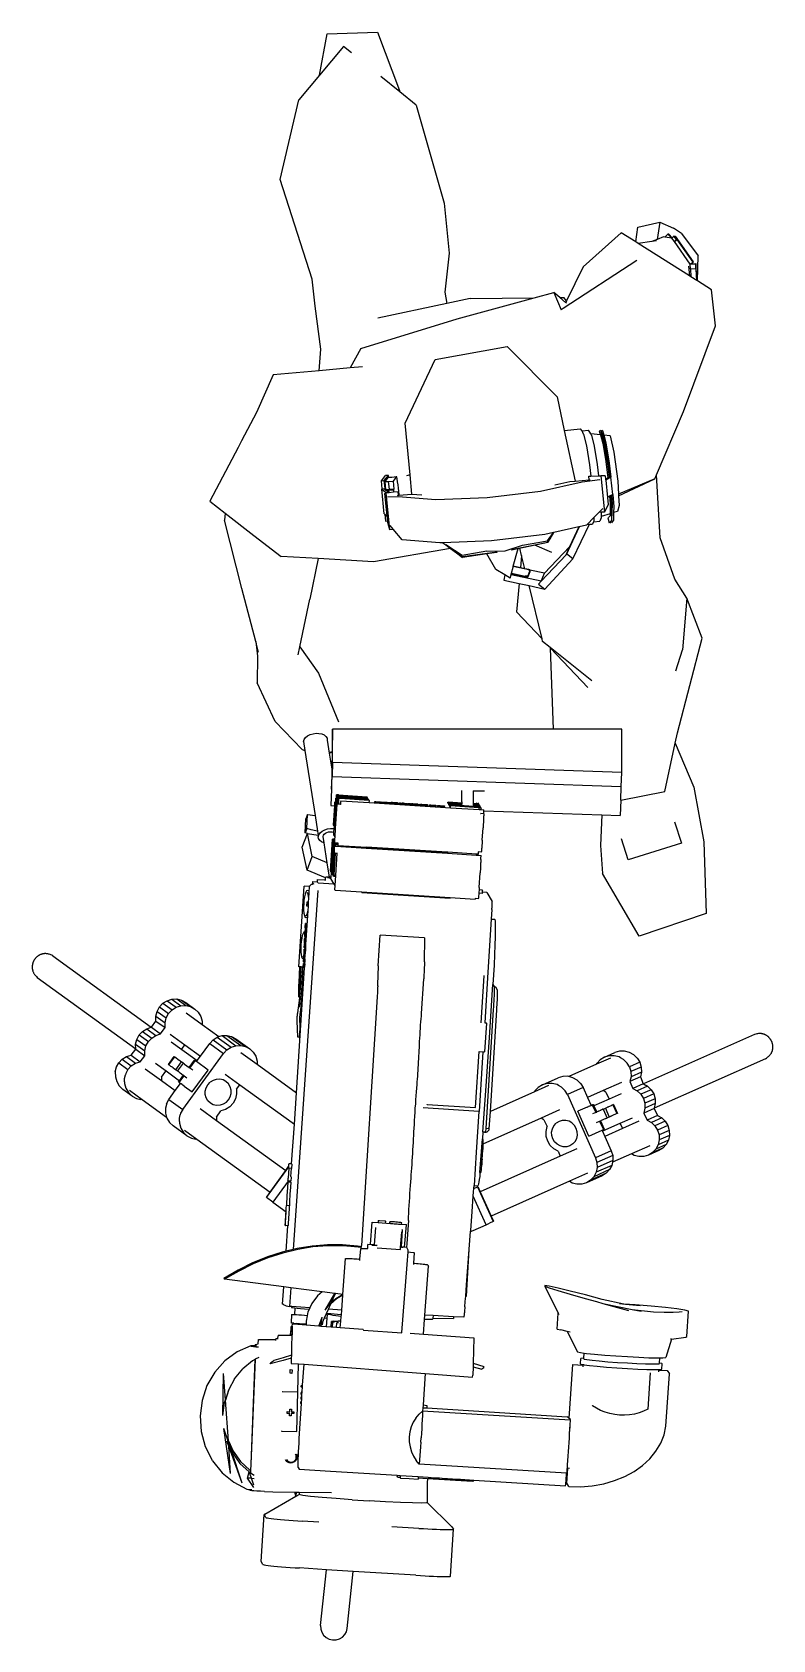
# Model space of a CAD drawing. Extents: x -8 to 9, y -17 to 20.
import ezdxf

# ---------------------------------------------------------------- set-up
doc = ezdxf.new("R2010")
doc.units = 0
doc.header["$MEASUREMENT"] = 0
doc.layers.get('0').update_dxf_attribs({"linetype": 'CONTINUOUS'})
doc.layers.add('EDGES', color=7, linetype='CONTINUOUS')

# ---------------------------------------------------------------- blocks, each defined once
blk = doc.blocks.new('TV_CAMERAMAN_PL')
at = {"layer": 'EDGES'}
for p, q in [((0.1009, 0.3227), (0.0373, 0.2351)), ((0.1201, 0.3087), (0.0565, 0.2212)), ((-0.0046, 0.2383), (0.0013, 0.2465)), ((0.0023, 0.2438), (-0.0016, 0.2415)), ((0.0043, 0.2497), (0.0013, 0.2465)), ((0.0066, 0.245), (0.0023, 0.2438)), ((0.0082, 0.2519), (0.0043, 0.2497)), ((0.0081, 0.245), (0.0066, 0.245)), ((0.0081, 0.245), (0.0111, 0.2451)), ((0.0125, 0.2531), (0.0082, 0.2519)), ((0.0111, 0.2451), (0.0141, 0.2443)), ((0.017, 0.2532), (0.0125, 0.2531)), ((0.0155, 0.2439), (0.0141, 0.2443)), ((0.0189, 0.2421), (0.0155, 0.2439)), ((0.017, 0.2532), (0.0214, 0.2521)), ((0.0248, 0.2502), (0.0189, 0.2421)), ((0.0209, 0.2523), (0.0214, 0.2521)), ((0.0214, 0.2521), (0.0248, 0.2502)), ((0.0281, 0.2471), (0.0222, 0.239)), ((0.0304, 0.2434), (0.0245, 0.2352)), ((0.0248, 0.2502), (0.0281, 0.2471)), ((0.0281, 0.2471), (0.0304, 0.2434)), ((0.0304, 0.2434), (0.0318, 0.2392)), ((-0.0076, 0.2294), (-0.0235, 0.2076)), ((0.0005, 0.2405), (-0.0076, 0.2294)), ((-0.0067, 0.2344), (-0.0076, 0.2304)), ((-0.0076, 0.2294), (-0.0076, 0.2304)), ((-0.0046, 0.2383), (-0.0067, 0.2344)), ((-0.0016, 0.2415), (-0.0046, 0.2383)), ((0.0189, 0.2421), (0.0222, 0.239)), ((0.0222, 0.239), (0.0245, 0.2352)), ((0.0245, 0.2352), (0.0258, 0.231)), ((0.0318, 0.2392), (0.0258, 0.231)), ((0.0258, 0.231), (0.0312, 0.227)), ((0.0371, 0.2351), (0.0312, 0.227)), ((0.0318, 0.2392), (0.0371, 0.2351)), ((0.0415, 0.2352), (0.0356, 0.2271)), ((0.0371, 0.2351), (0.0373, 0.2351)), ((0.0373, 0.2351), (0.0415, 0.2352)), ((0.0458, 0.2341), (0.0399, 0.226)), ((0.0415, 0.2352), (0.0458, 0.2341)), ((0.0497, 0.232), (0.0438, 0.2238)), ((0.0458, 0.2341), (0.0497, 0.232)), ((0.0529, 0.2289), (0.047, 0.2208)), ((0.0497, 0.232), (0.0529, 0.2289)), ((0.0529, 0.2289), (0.0552, 0.2252)), ((0.0197, 0.2266), (0.0092, 0.2121)), ((0.0245, 0.2176), (0.0177, 0.2081)), ((0.0312, 0.227), (0.0356, 0.2271)), ((0.0356, 0.2271), (0.0399, 0.226)), ((0.0399, 0.226), (0.0438, 0.2238)), ((0.0438, 0.2238), (0.047, 0.2208)), ((0.047, 0.2208), (0.0493, 0.2171)), ((0.0552, 0.2252), (0.0493, 0.2171)), ((0.0493, 0.2171), (0.0506, 0.2129)), ((0.0565, 0.221), (0.0506, 0.2129)), ((0.0552, 0.2252), (0.0565, 0.2212)), ((0.0621, 0.2171), (0.0562, 0.2089)), ((0.0565, 0.2212), (0.0565, 0.221)), ((0.0565, 0.221), (0.0621, 0.2171)), ((0.0664, 0.2171), (0.0605, 0.209)), ((0.0621, 0.2171), (0.0664, 0.2171)), ((0.0707, 0.216), (0.0648, 0.2079)), ((0.0664, 0.2171), (0.0707, 0.216)), ((0.0707, 0.216), (0.0746, 0.2139)), ((-0.0401, 0.1895), (-0.0311, 0.2019)), ((-0.0281, 0.2051), (-0.0311, 0.2019)), ((-0.0242, 0.2073), (-0.0281, 0.2051)), ((-0.0235, 0.2076), (-0.0242, 0.2073)), ((-0.0199, 0.2086), (-0.0235, 0.2076)), ((-0.0154, 0.2086), (-0.0199, 0.2086)), ((-0.0076, 0.2056), (-0.0166, 0.1932)), ((-0.011, 0.2075), (-0.0154, 0.2086)), ((-0.0115, 0.2078), (-0.011, 0.2075)), ((-0.011, 0.2075), (-0.0076, 0.2056)), ((-0.0076, 0.2056), (0.0003, 0.1999)), ((0.0092, 0.2121), (0.0003, 0.1999)), ((0.0177, 0.2081), (0.009, 0.1962)), ((0.0121, 0.2121), (0.0092, 0.2121)), ((0.0121, 0.2121), (0.0176, 0.2083)), ((0.0177, 0.2081), (0.0176, 0.2083)), ((0.0196, 0.2006), (0.0189, 0.1997)), ((0.0196, 0.2006), (0.0198, 0.2009)), ((0.0205, 0.2019), (0.0198, 0.2009)), ((0.0205, 0.2019), (0.0211, 0.2027)), ((0.0215, 0.2033), (0.0211, 0.2027)), ((0.022, 0.204), (0.0215, 0.2033)), ((0.0225, 0.2047), (0.022, 0.204)), ((0.0227, 0.2049), (0.0225, 0.2047)), ((0.0225, 0.2047), (0.0225, 0.2047)), ((0.0231, 0.2055), (0.0227, 0.2049)), ((0.0234, 0.2059), (0.0231, 0.2055)), ((0.0231, 0.2055), (0.0301, 0.2004)), ((0.0234, 0.2059), (0.0234, 0.2059)), ((0.0234, 0.2059), (0.0304, 0.2009)), ((0.0234, 0.2059), (0.0304, 0.2008)), ((0.0301, 0.2004), (0.0273, 0.1965)), ((0.0304, 0.2008), (0.0301, 0.2004)), ((0.0304, 0.2008), (0.0304, 0.2009)), ((0.0437, 0.2036), (0.0369, 0.1942)), ((0.0503, 0.2043), (0.0409, 0.1913)), ((0.0506, 0.2129), (0.0562, 0.2089)), ((0.0562, 0.2089), (0.0605, 0.209)), ((0.0605, 0.209), (0.0648, 0.2079)), ((0.0648, 0.2079), (0.0687, 0.2058)), ((0.0746, 0.2139), (0.0687, 0.2058)), ((0.0687, 0.2058), (0.072, 0.2027)), ((0.0779, 0.2109), (0.072, 0.2027)), ((0.072, 0.2027), (0.0743, 0.199)), ((0.0802, 0.2071), (0.0743, 0.199)), ((0.0746, 0.2139), (0.0779, 0.2109)), ((0.0815, 0.2029), (0.0756, 0.1948)), ((0.0779, 0.2109), (0.0802, 0.2071)), ((0.0802, 0.2071), (0.0815, 0.2029)), ((0.0815, 0.2029), (0.0817, 0.1986)), ((-0.035, 0.1917), (-0.0431, 0.1806)), ((-0.0401, 0.1895), (-0.0422, 0.1856)), ((-0.0371, 0.1927), (-0.0401, 0.1895)), ((-0.0332, 0.195), (-0.0371, 0.1927)), ((-0.0289, 0.1962), (-0.0332, 0.195)), ((-0.0274, 0.1962), (-0.0289, 0.1962)), ((-0.0274, 0.1962), (-0.0244, 0.1962)), ((-0.0244, 0.1962), (-0.0214, 0.1954)), ((-0.02, 0.1951), (-0.0214, 0.1954)), ((-0.0166, 0.1932), (-0.02, 0.1951)), ((-0.0166, 0.1932), (0.0332, 0.1569)), ((0.0042, 0.1921), (-0.001, 0.1849)), ((0.0003, 0.1999), (0.0066, 0.1953)), ((0.0042, 0.1921), (0.0051, 0.1933)), ((0.0051, 0.1933), (0.0055, 0.1939)), ((0.0055, 0.1939), (0.0066, 0.1953)), ((0.0066, 0.1953), (0.0069, 0.1958)), ((0.0069, 0.1958), (0.007, 0.196)), ((0.007, 0.196), (0.0073, 0.1963)), ((0.0073, 0.1963), (0.0076, 0.1967)), ((0.0073, 0.1963), (0.0133, 0.1919)), ((0.0076, 0.1967), (0.0077, 0.1969)), ((0.0077, 0.1969), (0.0078, 0.197)), ((0.0078, 0.197), (0.009, 0.1962)), ((0.009, 0.1962), (0.0138, 0.1926)), ((0.0133, 0.1919), (0.0115, 0.1895)), ((0.0133, 0.1919), (0.0138, 0.1926)), ((0.0139, 0.1928), (0.0138, 0.1926)), ((0.0149, 0.1942), (0.0139, 0.1928)), ((0.0149, 0.1942), (0.015, 0.1943)), ((0.0159, 0.1956), (0.015, 0.1943)), ((0.016, 0.1957), (0.0159, 0.1956)), ((0.0168, 0.1967), (0.016, 0.1957)), ((0.0168, 0.1968), (0.0174, 0.1976)), ((0.0168, 0.1968), (0.0168, 0.1967)), ((0.0174, 0.1977), (0.0175, 0.1978)), ((0.0174, 0.1976), (0.0174, 0.1977)), ((0.0174, 0.1976), (0.0174, 0.1976)), ((0.0175, 0.1978), (0.0176, 0.1979)), ((0.0175, 0.1978), (0.0245, 0.1927)), ((0.0175, 0.1978), (0.0175, 0.1978)), ((0.0176, 0.1979), (0.0188, 0.1995)), ((0.0185, 0.1844), (0.0202, 0.1868)), ((0.0189, 0.1997), (0.0188, 0.1995)), ((0.0188, 0.1995), (0.0257, 0.1944)), ((0.0202, 0.1868), (0.0208, 0.1876)), ((0.0202, 0.1868), (0.0267, 0.1821)), ((0.0238, 0.1917), (0.0208, 0.1876)), ((0.0208, 0.1876), (0.0272, 0.1829)), ((0.0238, 0.1917), (0.0243, 0.1925)), ((0.0243, 0.1925), (0.0244, 0.1925)), ((0.0244, 0.1925), (0.0245, 0.1927)), ((0.0245, 0.1927), (0.0246, 0.1928)), ((0.0246, 0.1928), (0.0247, 0.1929)), ((0.0247, 0.1929), (0.0257, 0.1944)), ((0.0247, 0.1929), (0.0247, 0.1929)), ((0.0263, 0.1952), (0.0257, 0.1944)), ((0.0263, 0.1952), (0.0266, 0.1956)), ((0.0266, 0.1956), (0.0268, 0.1958)), ((0.0268, 0.1958), (0.0269, 0.196)), ((0.0273, 0.1965), (0.0269, 0.196)), ((0.0369, 0.1942), (0.0269, 0.1805)), ((0.0409, 0.1913), (0.0309, 0.1775)), ((0.037, 0.1942), (0.0369, 0.1942)), ((0.037, 0.1942), (0.0409, 0.1913)), ((0.0695, 0.1903), (0.0591, 0.176)), ((0.0787, 0.1906), (0.0728, 0.1825)), ((0.0749, 0.1863), (0.0728, 0.1825)), ((0.0743, 0.199), (0.0756, 0.1948)), ((0.0808, 0.1944), (0.0749, 0.1863)), ((0.0758, 0.1905), (0.0749, 0.1863)), ((0.0756, 0.1948), (0.0758, 0.1905)), ((0.0817, 0.1986), (0.0758, 0.1905)), ((0.0808, 0.1944), (0.0787, 0.1906)), ((0.0817, 0.1986), (0.0808, 0.1944)), ((-0.3165, 0.1732), (-0.3287, 0.167)), ((-0.3031, 0.1768), (-0.3165, 0.1732)), ((-0.2892, 0.1778), (-0.3031, 0.1768)), ((-0.2754, 0.1761), (-0.2892, 0.1778)), ((-0.2622, 0.1717), (-0.2754, 0.1761)), ((-0.2503, 0.1648), (-0.2622, 0.1717)), ((-0.0431, 0.1806), (-0.0903, 0.1156)), ((-0.0422, 0.1856), (-0.0431, 0.1816)), ((-0.0431, 0.1806), (-0.0431, 0.1816)), ((-0.0158, 0.1777), (-0.0263, 0.1633)), ((-0.0089, 0.1709), (-0.0063, 0.1724)), ((-0.0063, 0.1724), (-0.0034, 0.1732)), ((-0.0034, 0.1732), (-0.0003, 0.1733)), ((-0.001, 0.1849), (0.0184, 0.1707)), ((-0.0003, 0.1733), (0.0027, 0.1725)), ((0.0027, 0.1725), (0.0054, 0.171)), ((0.0184, 0.1707), (0.026, 0.1811)), ((0.026, 0.1811), (0.0267, 0.1821)), ((0.026, 0.1811), (0.0269, 0.1805)), ((0.0267, 0.1821), (0.0271, 0.1827)), ((0.0269, 0.1805), (0.0309, 0.1775)), ((0.0271, 0.1827), (0.0272, 0.1829)), ((0.0309, 0.1775), (0.0422, 0.1693)), ((0.0591, 0.176), (0.0483, 0.1611)), ((0.062, 0.176), (0.0591, 0.176)), ((0.0661, 0.1772), (0.062, 0.176)), ((0.0699, 0.1794), (0.0661, 0.1772)), ((0.0728, 0.1825), (0.0699, 0.1794)), ((-0.3398, 0.1582), (-0.3483, 0.1479)), ((-0.3292, 0.1667), (-0.3398, 0.1582)), ((-0.3292, 0.1667), (-0.3287, 0.167)), ((-0.2889, 0.1575), (-0.2773, 0.1561)), ((-0.2889, 0.1575), (-0.2515, 0.1569)), ((-0.2402, 0.1557), (-0.2503, 0.1648)), ((-0.0263, 0.1633), (-0.071, 0.1017)), ((-0.0234, 0.1633), (-0.0263, 0.1633)), ((-0.0234, 0.1633), (-0.0179, 0.1594)), ((-0.0166, 0.1552), (-0.0179, 0.1594)), ((-0.013, 0.1631), (-0.0124, 0.1661)), ((-0.0129, 0.1601), (-0.013, 0.1631)), ((-0.012, 0.1572), (-0.0129, 0.1601)), ((-0.0124, 0.1661), (-0.011, 0.1687)), ((-0.011, 0.1687), (-0.0089, 0.1709)), ((0.0054, 0.171), (0.0076, 0.1689)), ((0.0093, 0.1663), (0.0076, 0.1689)), ((0.0082, 0.1548), (0.0097, 0.1574)), ((0.0102, 0.1634), (0.0093, 0.1663)), ((0.0097, 0.1574), (0.0103, 0.1603)), ((0.0103, 0.1603), (0.0102, 0.1634)), ((0.0422, 0.1693), (0.0332, 0.1569)), ((0.0455, 0.1663), (0.0365, 0.1539)), ((0.0478, 0.1625), (0.0388, 0.1501)), ((0.0491, 0.1583), (0.0401, 0.146)), ((0.0422, 0.1693), (0.0455, 0.1663)), ((0.0455, 0.1663), (0.0478, 0.1625)), ((0.0478, 0.1625), (0.0483, 0.1611)), ((0.0483, 0.1611), (0.0491, 0.1583)), ((0.0491, 0.1583), (0.0493, 0.154)), ((0.5246, 0.1692), (0.514, 0.1556)), ((0.5723, 0.1441), (0.5246, 0.1692)), ((-0.3483, 0.1479), (-0.3543, 0.1363)), ((-0.3491, 0.1403), (-0.316, 0.1524)), ((-0.3491, 0.1403), (-0.3195, 0.1503)), ((-0.3405, 0.1507), (-0.3005, 0.1568)), ((-0.3405, 0.1507), (-0.316, 0.1524)), ((-0.3222, 0.1491), (-0.3314, 0.1424)), ((-0.3205, 0.1484), (-0.3298, 0.1418)), ((-0.3195, 0.1503), (-0.3222, 0.1491)), ((-0.3113, 0.1527), (-0.3205, 0.1484)), ((-0.3195, 0.1503), (-0.3127, 0.1526)), ((-0.3195, 0.1503), (-0.3149, 0.1525)), ((-0.3195, 0.1503), (-0.3195, 0.1503)), ((-0.316, 0.1524), (-0.3117, 0.1539)), ((-0.316, 0.1524), (-0.3149, 0.1525)), ((-0.3149, 0.1525), (-0.3117, 0.1539)), ((-0.3149, 0.1525), (-0.3127, 0.1526)), ((-0.3127, 0.1526), (-0.3005, 0.1568)), ((-0.3127, 0.1526), (-0.3113, 0.1527)), ((-0.3113, 0.1527), (-0.2753, 0.1553)), ((-0.2773, 0.1561), (-0.2749, 0.1553)), ((-0.2656, 0.1522), (-0.2753, 0.1553)), ((-0.2753, 0.1553), (-0.2749, 0.1553)), ((-0.2749, 0.1553), (-0.2515, 0.1569)), ((-0.2663, 0.1526), (-0.2749, 0.1553)), ((-0.2656, 0.1522), (-0.2663, 0.1526)), ((-0.2562, 0.1471), (-0.2656, 0.1522)), ((-0.2562, 0.1471), (-0.2473, 0.1399)), ((-0.2322, 0.1449), (-0.2402, 0.1557)), ((-0.2268, 0.1328), (-0.2322, 0.1449)), ((-0.1745, 0.1034), (-0.1677, 0.1562)), ((-0.1677, 0.1562), (-0.1669, 0.1566)), ((-0.1603, 0.1435), (-0.1677, 0.1562)), ((-0.1595, 0.144), (-0.1669, 0.1566)), ((-0.1539, 0.1306), (-0.1603, 0.1435)), ((-0.1531, 0.1311), (-0.1595, 0.144)), ((-0.0142, 0.1515), (-0.0166, 0.1552)), ((-0.011, 0.1485), (-0.0142, 0.1515)), ((-0.0104, 0.1546), (-0.012, 0.1572)), ((-0.0071, 0.1463), (-0.011, 0.1485)), ((-0.0104, 0.1546), (-0.0081, 0.1525)), ((-0.0081, 0.1525), (-0.0054, 0.151)), ((-0.0028, 0.1453), (-0.0071, 0.1463)), ((-0.0054, 0.151), (-0.0024, 0.1502)), ((0.0015, 0.1453), (-0.0028, 0.1453)), ((-0.0024, 0.1502), (0.0007, 0.1502)), ((0.0007, 0.1502), (0.0036, 0.1511)), ((0.0015, 0.1453), (0.0054, 0.1425)), ((0.0036, 0.1511), (0.0062, 0.1526)), ((0.0149, 0.1554), (0.0054, 0.1425)), ((0.0062, 0.1526), (0.0082, 0.1548)), ((0.0332, 0.1569), (0.0365, 0.1539)), ((0.0365, 0.1539), (0.0388, 0.1501)), ((0.0463, 0.146), (0.0373, 0.1336)), ((0.0388, 0.1501), (0.0401, 0.146)), ((0.0484, 0.1498), (0.0394, 0.1374)), ((0.0401, 0.146), (0.0403, 0.1416)), ((0.0493, 0.154), (0.0403, 0.1416)), ((0.0484, 0.1498), (0.0463, 0.146)), ((0.0493, 0.154), (0.0484, 0.1498)), ((0.4469, 0.1408), (0.5077, 0.1561)), ((0.514, 0.1556), (0.4942, 0.1301)), ((0.514, 0.1556), (0.5077, 0.1561)), ((0.5783, 0.141), (0.5723, 0.1441)), ((-0.3562, 0.1273), (-0.356, 0.1299)), ((-0.356, 0.1299), (-0.3558, 0.1318)), ((-0.3558, 0.1318), (-0.3555, 0.133)), ((-0.3555, 0.133), (-0.3552, 0.1336)), ((-0.3547, 0.1336), (-0.3552, 0.1336)), ((-0.3547, 0.1336), (-0.3548, 0.1319)), ((-0.3543, 0.1363), (-0.3547, 0.1361)), ((-0.3547, 0.1361), (-0.3545, 0.1361)), ((-0.3546, 0.1347), (-0.3547, 0.1336)), ((-0.3545, 0.1361), (-0.3546, 0.1347)), ((-0.3544, 0.1361), (-0.3546, 0.1347)), ((-0.3544, 0.1362), (-0.3545, 0.1361)), ((-0.3543, 0.1363), (-0.3544, 0.1362)), ((-0.3544, 0.1362), (-0.3544, 0.1361)), ((-0.3528, 0.1301), (-0.3447, 0.1356)), ((-0.3509, 0.13), (-0.3447, 0.1322)), ((-0.3447, 0.1322), (-0.3448, 0.1297)), ((-0.3447, 0.1322), (-0.3447, 0.1356)), ((-0.3447, 0.1356), (-0.3391, 0.1342)), ((-0.3447, 0.1322), (-0.3391, 0.1342)), ((-0.3399, 0.1329), (-0.3419, 0.1296)), ((-0.3391, 0.1342), (-0.3399, 0.1329)), ((-0.3379, 0.1329), (-0.3399, 0.1329)), ((-0.3314, 0.1424), (-0.3391, 0.1342)), ((-0.3374, 0.1335), (-0.3379, 0.1329)), ((-0.3322, 0.1326), (-0.3379, 0.1329)), ((-0.3298, 0.1418), (-0.3374, 0.1335)), ((-0.2391, 0.1291), (-0.3322, 0.1326)), ((-0.2388, 0.1287), (-0.3322, 0.1326)), ((-0.2402, 0.1312), (-0.2473, 0.1399)), ((-0.2391, 0.1291), (-0.2402, 0.1312)), ((-0.2388, 0.1287), (-0.2391, 0.1291)), ((-0.2272, 0.1325), (-0.2277, 0.1282)), ((-0.2272, 0.1325), (-0.2268, 0.1328)), ((-0.2268, 0.1328), (-0.2268, 0.1328)), ((-0.2268, 0.1325), (-0.2268, 0.1328)), ((-0.2268, 0.1325), (-0.2268, 0.1325)), ((-0.2268, 0.1322), (-0.2268, 0.1325)), ((-0.2268, 0.1322), (-0.2267, 0.1287)), ((-0.2268, 0.1287), (-0.2268, 0.1322)), ((-0.1486, 0.1175), (-0.1539, 0.1306)), ((-0.1478, 0.118), (-0.1531, 0.1311)), ((0.0054, 0.1425), (-0.0298, 0.094)), ((0.034, 0.1415), (0.0236, 0.1271)), ((0.0344, 0.1305), (0.0307, 0.1283)), ((0.0373, 0.1336), (0.0344, 0.1305)), ((0.0394, 0.1374), (0.0373, 0.1336)), ((0.0403, 0.1416), (0.0394, 0.1374)), ((0.3999, 0.1283), (0.4469, 0.1408)), ((0.4942, 0.1301), (0.4753, 0.1057)), ((0.6035, 0.1277), (0.5783, 0.141)), ((-0.4225, 0.1149), (-0.4228, 0.1121)), ((-0.4222, 0.1173), (-0.4225, 0.1149)), ((-0.422, 0.1193), (-0.4222, 0.1173)), ((-0.4217, 0.1207), (-0.422, 0.1193)), ((-0.4215, 0.1216), (-0.4217, 0.1207)), ((-0.4214, 0.122), (-0.4215, 0.1216)), ((-0.4214, 0.122), (-0.4188, 0.1235)), ((-0.4188, 0.1235), (-0.377, 0.1209)), ((-0.3805, 0.1147), (-0.3807, 0.1123)), ((-0.3802, 0.1166), (-0.3805, 0.1147)), ((-0.38, 0.118), (-0.3802, 0.1166)), ((-0.3798, 0.119), (-0.38, 0.118)), ((-0.3796, 0.1193), (-0.3798, 0.119)), ((-0.3796, 0.1193), (-0.377, 0.1209)), ((-0.377, 0.1209), (-0.3769, 0.1207)), ((-0.3767, 0.1203), (-0.3769, 0.1207)), ((-0.3767, 0.1203), (-0.3607, 0.0926)), ((-0.3565, 0.1205), (-0.3569, 0.1131)), ((-0.3565, 0.1205), (-0.3563, 0.1242)), ((-0.3563, 0.1242), (-0.3562, 0.1273)), ((-0.243, 0.1154), (-0.2417, 0.1149)), ((-0.2399, 0.104), (-0.243, 0.1154)), ((-0.2417, 0.1149), (-0.2398, 0.1122)), ((-0.2372, 0.1257), (-0.2388, 0.1287)), ((-0.2277, 0.1282), (-0.2279, 0.1258)), ((-0.2263, 0.1281), (-0.2277, 0.1282)), ((-0.2277, 0.1282), (-0.2277, 0.1282)), ((-0.2268, 0.1287), (-0.227, 0.1287)), ((-0.2267, 0.1287), (-0.2268, 0.1287)), ((-0.226, 0.1287), (-0.2267, 0.1287)), ((-0.226, 0.1287), (-0.2257, 0.1284)), ((-0.2257, 0.1284), (-0.2254, 0.1274)), ((-0.2254, 0.1274), (-0.2252, 0.1261)), ((-0.2252, 0.1261), (-0.2211, 0.126)), ((-0.2211, 0.126), (-0.2213, 0.1106)), ((-0.1443, 0.1043), (-0.1486, 0.1175)), ((-0.1435, 0.1048), (-0.1478, 0.118)), ((-0.0991, 0.1131), (-0.095, 0.1188)), ((-0.095, 0.1188), (-0.0949, 0.1189)), ((-0.095, 0.1188), (-0.0675, 0.0989)), ((-0.0949, 0.1189), (-0.0949, 0.1189)), ((-0.0949, 0.1189), (-0.0903, 0.1156)), ((-0.0903, 0.1156), (-0.071, 0.1017)), ((0.0236, 0.1271), (-0.0017, 0.0922)), ((0.0265, 0.1271), (0.0236, 0.1271)), ((0.0307, 0.1283), (0.0265, 0.1271)), ((0.3287, 0.1112), (0.363, 0.1271)), ((0.3867, 0.1267), (0.363, 0.1271)), ((0.3999, 0.1283), (0.3867, 0.1267)), ((0.3904, 0.1258), (0.3999, 0.1283)), ((0.6371, 0.1127), (0.6035, 0.1277)), ((-0.4237, 0.1016), (-0.424, 0.0976)), ((-0.4234, 0.1054), (-0.4237, 0.1016)), ((-0.4231, 0.1089), (-0.4234, 0.1054)), ((-0.4228, 0.1121), (-0.4231, 0.1089)), ((-0.3816, 0.1027), (-0.3819, 0.0989)), ((-0.3813, 0.1062), (-0.3816, 0.1027)), ((-0.381, 0.1094), (-0.3813, 0.1062)), ((-0.3807, 0.1123), (-0.381, 0.1094)), ((-0.3569, 0.1131), (-0.357, 0.0937)), ((-0.3304, 0.1), (-0.3295, 0.1012)), ((-0.3291, 0.1001), (-0.3298, 0.0992)), ((-0.3295, 0.1012), (-0.3283, 0.102)), ((-0.3281, 0.1009), (-0.3291, 0.1001)), ((-0.3282, 0.102), (-0.3283, 0.102)), ((-0.3281, 0.1009), (-0.3281, 0.1009)), ((-0.3028, 0.1053), (-0.3032, 0.0917)), ((-0.3025, 0.1055), (-0.3028, 0.1053)), ((-0.287, 0.0987), (-0.287, 0.1004)), ((-0.287, 0.1004), (-0.2869, 0.1004)), ((-0.287, 0.0987), (-0.2869, 0.1004)), ((-0.2869, 0.1004), (-0.2854, 0.1004)), ((-0.2854, 0.1004), (-0.2855, 0.0981)), ((-0.2854, 0.1004), (-0.2854, 0.1004)), ((-0.2682, 0.091), (-0.2679, 0.1046)), ((-0.2679, 0.1046), (-0.2677, 0.1047)), ((-0.2379, 0.0967), (-0.2399, 0.104)), ((-0.2374, 0.1039), (-0.2398, 0.1122)), ((-0.2352, 0.0966), (-0.2374, 0.1039)), ((-0.2221, 0.1106), (-0.2213, 0.1106)), ((-0.2213, 0.1106), (-0.2207, 0.1105)), ((-0.2208, 0.1086), (-0.2205, 0.1086)), ((-0.2206, 0.1102), (-0.2207, 0.1105)), ((-0.2206, 0.1091), (-0.2206, 0.1102)), ((-0.2205, 0.1086), (-0.2206, 0.1091)), ((-0.2205, 0.1086), (-0.2179, 0.1085)), ((-0.2178, 0.1083), (-0.2179, 0.1085)), ((-0.2177, 0.1073), (-0.2178, 0.1083)), ((-0.2177, 0.1058), (-0.2177, 0.1073)), ((-0.2176, 0.1039), (-0.2177, 0.1058)), ((-0.2177, 0.1015), (-0.2176, 0.1039)), ((-0.2177, 0.099), (-0.2177, 0.1015)), ((-0.1912, 0.1012), (-0.1918, 0.0984)), ((-0.1908, 0.1024), (-0.1912, 0.1012)), ((-0.1904, 0.1032), (-0.1908, 0.1024)), ((-0.1901, 0.1037), (-0.1904, 0.1032)), ((-0.1901, 0.1037), (-0.1899, 0.1044)), ((-0.1899, 0.1039), (-0.1901, 0.1037)), ((-0.1899, 0.1044), (-0.1745, 0.1034)), ((-0.1895, 0.1042), (-0.1899, 0.1039)), ((-0.1752, 0.0972), (-0.1745, 0.1034)), ((-0.1411, 0.091), (-0.1443, 0.1043)), ((-0.1427, 0.1013), (-0.1435, 0.1048)), ((-0.1427, 0.1013), (-0.12, 0.0999)), ((-0.1411, 0.0949), (-0.1427, 0.1013)), ((-0.12, 0.0999), (-0.1199, 0.102)), ((-0.1199, 0.102), (-0.1199, 0.1021)), ((-0.1199, 0.1021), (-0.1197, 0.102)), ((-0.1197, 0.1021), (-0.1196, 0.1021)), ((-0.1197, 0.102), (-0.1197, 0.1021)), ((-0.1197, 0.102), (-0.1162, 0.1018)), ((-0.1196, 0.1021), (-0.1193, 0.1021)), ((-0.1193, 0.1021), (-0.1187, 0.1021)), ((-0.1187, 0.1021), (-0.1174, 0.102)), ((-0.1174, 0.102), (-0.1076, 0.1014)), ((-0.1162, 0.1018), (-0.1161, 0.1018)), ((-0.1162, 0.1018), (-0.1161, 0.1018)), ((-0.1161, 0.1018), (-0.1161, 0.1018)), ((-0.1161, 0.1018), (-0.106, 0.1012)), ((-0.0991, 0.1131), (-0.1076, 0.1014)), ((-0.1076, 0.1014), (-0.1058, 0.1013)), ((-0.106, 0.1012), (-0.1057, 0.1013)), ((-0.1058, 0.1013), (-0.1057, 0.1013)), ((-0.1057, 0.1013), (-0.1039, 0.1012)), ((-0.1039, 0.1012), (-0.1027, 0.1011)), ((-0.1027, 0.1011), (-0.1021, 0.1011)), ((-0.1023, 0.0986), (-0.1021, 0.1008)), ((-0.1021, 0.1011), (-0.102, 0.101)), ((-0.1021, 0.1008), (-0.102, 0.1008)), ((-0.102, 0.1008), (-0.102, 0.101)), ((-0.102, 0.1008), (-0.0927, 0.1004)), ((-0.0803, 0.0995), (-0.0991, 0.1131)), ((-0.0927, 0.1004), (-0.0901, 0.1002)), ((-0.0901, 0.1002), (-0.0813, 0.0995)), ((-0.071, 0.1017), (-0.0674, 0.0991)), ((0.3038, 0.0869), (0.3287, 0.1112)), ((0.4735, 0.0729), (0.4753, 0.1057)), ((0.6407, 0.0719), (0.6371, 0.1127)), ((0.7221, 0.078), (0.8109, 0.1067)), ((0.8109, 0.1067), (0.8817, 0.0899)), ((-0.426, 0.0654), (-0.4245, 0.0893)), ((-0.4243, 0.0934), (-0.4245, 0.0893)), ((-0.424, 0.0976), (-0.4243, 0.0934)), ((-0.3837, 0.0721), (-0.3828, 0.0866)), ((-0.3825, 0.0908), (-0.3828, 0.0866)), ((-0.3822, 0.0949), (-0.3825, 0.0908)), ((-0.3819, 0.0989), (-0.3822, 0.0949)), ((-0.3608, 0.0796), (-0.3599, 0.0865)), ((-0.3607, 0.0926), (-0.3571, 0.0937)), ((-0.3607, 0.0926), (-0.3605, 0.0924)), ((-0.3605, 0.0924), (-0.3571, 0.092)), ((-0.3605, 0.0924), (-0.3591, 0.0898)), ((-0.3599, 0.0865), (-0.3592, 0.0899)), ((-0.3591, 0.0898), (-0.3592, 0.0899)), ((-0.3571, 0.0896), (-0.3591, 0.0898)), ((-0.3571, 0.0896), (-0.3573, 0.0611)), ((-0.3571, 0.0937), (-0.357, 0.0937)), ((-0.357, 0.0937), (-0.3571, 0.092)), ((-0.3571, 0.092), (-0.3571, 0.0896)), ((-0.3366, 0.0896), (-0.3383, 0.0618)), ((-0.3352, 0.0905), (-0.3366, 0.0896)), ((-0.3352, 0.0905), (-0.3347, 0.0905)), ((-0.3347, 0.0905), (-0.3337, 0.0906)), ((-0.3337, 0.0906), (-0.3322, 0.0906)), ((-0.3322, 0.0906), (-0.3301, 0.0905)), ((-0.3312, 0.0972), (-0.331, 0.0987)), ((-0.331, 0.0958), (-0.3312, 0.0972)), ((-0.331, 0.0987), (-0.3304, 0.1)), ((-0.3305, 0.0944), (-0.331, 0.0958)), ((-0.3296, 0.0932), (-0.3305, 0.0944)), ((-0.3302, 0.098), (-0.3304, 0.0968)), ((-0.3304, 0.0968), (-0.3302, 0.0956)), ((-0.3298, 0.0992), (-0.3302, 0.098)), ((-0.3302, 0.0956), (-0.3297, 0.0945)), ((-0.3301, 0.0905), (-0.3275, 0.0905)), ((-0.3297, 0.0945), (-0.3289, 0.0936)), ((-0.3285, 0.0923), (-0.3296, 0.0932)), ((-0.3289, 0.0936), (-0.3279, 0.0928)), ((-0.3272, 0.0917), (-0.3285, 0.0923)), ((-0.3279, 0.0928), (-0.3268, 0.0924)), ((-0.3275, 0.0905), (-0.3245, 0.0903)), ((-0.3257, 0.0915), (-0.3272, 0.0917)), ((-0.3268, 0.0924), (-0.3256, 0.0923)), ((-0.3242, 0.0916), (-0.3257, 0.0915)), ((-0.3256, 0.0923), (-0.3244, 0.0925)), ((-0.3245, 0.0903), (-0.3211, 0.0902)), ((-0.3244, 0.0925), (-0.3233, 0.093)), ((-0.3229, 0.0921), (-0.3242, 0.0916)), ((-0.3232, 0.093), (-0.3233, 0.093)), ((-0.3228, 0.0922), (-0.3229, 0.0921)), ((-0.3211, 0.0902), (-0.3174, 0.09)), ((-0.3174, 0.09), (-0.3135, 0.0898)), ((-0.3135, 0.0898), (-0.3093, 0.0896)), ((-0.3093, 0.0896), (-0.305, 0.0893)), ((-0.305, 0.0893), (-0.2781, 0.0876)), ((-0.3032, 0.0917), (-0.2682, 0.091)), ((-0.2892, 0.0967), (-0.2892, 0.0982)), ((-0.2892, 0.0982), (-0.2892, 0.0982)), ((-0.2892, 0.0967), (-0.2892, 0.0982)), ((-0.2892, 0.0982), (-0.287, 0.0982)), ((-0.2892, 0.0967), (-0.2892, 0.0967)), ((-0.287, 0.0967), (-0.2892, 0.0967)), ((-0.2871, 0.0944), (-0.287, 0.0967)), ((-0.2871, 0.0944), (-0.287, 0.0944)), ((-0.287, 0.0982), (-0.287, 0.0987)), ((-0.287, 0.0981), (-0.287, 0.0987)), ((-0.287, 0.0982), (-0.287, 0.0981)), ((-0.287, 0.0944), (-0.287, 0.0967)), ((-0.287, 0.0967), (-0.287, 0.0967)), ((-0.2855, 0.0944), (-0.287, 0.0944)), ((-0.2855, 0.0981), (-0.2833, 0.0981)), ((-0.2833, 0.0966), (-0.2855, 0.0966)), ((-0.2855, 0.0966), (-0.2855, 0.0944)), ((-0.2833, 0.0981), (-0.2833, 0.0981)), ((-0.2833, 0.0981), (-0.2833, 0.0966)), ((-0.2783, 0.0882), (-0.2784, 0.0881)), ((-0.2781, 0.0876), (-0.2784, 0.0881)), ((-0.2783, 0.0882), (-0.2766, 0.0881)), ((-0.2781, 0.0876), (-0.2764, 0.0875)), ((-0.2766, 0.0881), (-0.2764, 0.0875)), ((-0.2766, 0.0881), (-0.2766, 0.0881)), ((-0.2764, 0.0875), (-0.2763, 0.0875)), ((-0.2763, 0.0875), (-0.2748, 0.0874)), ((-0.2748, 0.0874), (-0.2742, 0.088)), ((-0.2748, 0.0874), (-0.2728, 0.0873)), ((-0.2742, 0.088), (-0.2742, 0.088)), ((-0.2742, 0.088), (-0.2722, 0.088)), ((-0.2722, 0.088), (-0.2728, 0.0873)), ((-0.2728, 0.0873), (-0.2713, 0.0872)), ((-0.2721, 0.088), (-0.2722, 0.088)), ((-0.2713, 0.0872), (-0.2707, 0.0877)), ((-0.2713, 0.0872), (-0.2713, 0.0872)), ((-0.2713, 0.0872), (-0.2673, 0.0869)), ((-0.2706, 0.0877), (-0.2707, 0.0877)), ((-0.2706, 0.0877), (-0.27, 0.088)), ((-0.27, 0.088), (-0.2699, 0.088)), ((-0.2699, 0.088), (-0.2693, 0.088)), ((-0.2693, 0.088), (-0.2686, 0.0879)), ((-0.2686, 0.0879), (-0.268, 0.0877)), ((-0.2682, 0.091), (-0.243, 0.0903)), ((-0.268, 0.0877), (-0.2675, 0.0872)), ((-0.2675, 0.0872), (-0.2673, 0.0869)), ((-0.2673, 0.0869), (-0.2672, 0.0869)), ((-0.2672, 0.0869), (-0.2637, 0.0867)), ((-0.2637, 0.0867), (-0.2635, 0.0878)), ((-0.2637, 0.0867), (-0.2621, 0.0866)), ((-0.2634, 0.0878), (-0.2635, 0.0878)), ((-0.2634, 0.0878), (-0.2618, 0.0877)), ((-0.2618, 0.0877), (-0.2621, 0.0866)), ((-0.2621, 0.0866), (-0.262, 0.0866)), ((-0.262, 0.0866), (-0.2433, 0.0854)), ((-0.2618, 0.0877), (-0.2618, 0.0877)), ((-0.2515, 0.0961), (-0.2511, 0.0977)), ((-0.2483, 0.096), (-0.2515, 0.0961)), ((-0.2511, 0.0977), (-0.2479, 0.0976)), ((-0.2479, 0.0976), (-0.2483, 0.096)), ((-0.243, 0.0903), (-0.2433, 0.0854)), ((-0.2425, 0.0968), (-0.243, 0.0903)), ((-0.2379, 0.0967), (-0.2425, 0.0968)), ((-0.2352, 0.0966), (-0.2379, 0.0967)), ((-0.2332, 0.0965), (-0.2352, 0.0966)), ((-0.2271, 0.0964), (-0.2332, 0.0965)), ((-0.2178, 0.0961), (-0.2271, 0.0964)), ((-0.2178, 0.0961), (-0.2177, 0.0965)), ((-0.2168, 0.096), (-0.2178, 0.0961)), ((-0.2177, 0.0976), (-0.2177, 0.099)), ((-0.2135, 0.0973), (-0.2177, 0.0976)), ((-0.2177, 0.0965), (-0.2177, 0.0976)), ((-0.2168, 0.096), (-0.2167, 0.0971)), ((-0.2097, 0.0958), (-0.2168, 0.096)), ((-0.2166, 0.0972), (-0.2167, 0.0971)), ((-0.2166, 0.0972), (-0.2134, 0.0969)), ((-0.2135, 0.0973), (-0.2134, 0.097)), ((-0.2134, 0.097), (-0.2134, 0.0969)), ((-0.2134, 0.0969), (-0.2096, 0.0967)), ((-0.2097, 0.0958), (-0.2096, 0.0967)), ((-0.2094, 0.0958), (-0.2097, 0.0958)), ((-0.2094, 0.0958), (-0.2076, 0.0957)), ((-0.2086, 0.0835), (-0.2077, 0.0944)), ((-0.2077, 0.0944), (-0.2076, 0.0957)), ((-0.2068, 0.0944), (-0.2077, 0.0944)), ((-0.2076, 0.0836), (-0.2075, 0.0859)), ((-0.2075, 0.0859), (-0.2072, 0.0893)), ((-0.2072, 0.0893), (-0.207, 0.0923)), ((-0.2068, 0.0944), (-0.207, 0.0923)), ((-0.2068, 0.0946), (-0.2066, 0.0962)), ((-0.2068, 0.0944), (-0.2068, 0.0946)), ((-0.2066, 0.0962), (-0.2065, 0.0969)), ((-0.199, 0.0964), (-0.2065, 0.0969)), ((-0.1999, 0.0849), (-0.1997, 0.0877)), ((-0.1997, 0.0877), (-0.1995, 0.0901)), ((-0.1995, 0.0901), (-0.1994, 0.092)), ((-0.1994, 0.092), (-0.1992, 0.0933)), ((-0.1992, 0.0933), (-0.1992, 0.0939)), ((-0.199, 0.0939), (-0.1992, 0.0939)), ((-0.199, 0.0964), (-0.199, 0.0961)), ((-0.199, 0.0961), (-0.199, 0.0949)), ((-0.199, 0.0949), (-0.199, 0.0939)), ((-0.1935, 0.0935), (-0.199, 0.0939)), ((-0.1942, 0.0851), (-0.1939, 0.0886)), ((-0.1939, 0.0886), (-0.1937, 0.0916)), ((-0.1937, 0.0916), (-0.1935, 0.0935)), ((-0.1935, 0.0935), (-0.1934, 0.094)), ((-0.1934, 0.094), (-0.1932, 0.0957)), ((-0.1932, 0.0957), (-0.193, 0.0964)), ((-0.1919, 0.0963), (-0.193, 0.0964)), ((-0.193, 0.0802), (-0.1919, 0.0963)), ((-0.1919, 0.0963), (-0.1918, 0.0984)), ((-0.1752, 0.0972), (-0.1918, 0.0984)), ((-0.1788, 0.0693), (-0.1752, 0.0972)), ((0.1783, 0.0731), (-0.1411, 0.0949)), ((-0.1403, 0.0914), (-0.1411, 0.0949)), ((-0.1389, 0.0775), (-0.1411, 0.091)), ((-0.1381, 0.078), (-0.1403, 0.0914)), ((-0.1201, 0.0997), (-0.12, 0.0999)), ((-0.1199, 0.0996), (-0.1201, 0.0997)), ((-0.1193, 0.0996), (-0.1199, 0.0996)), ((-0.1181, 0.0995), (-0.1193, 0.0996)), ((-0.1046, 0.0987), (-0.1181, 0.0995)), ((-0.1033, 0.0986), (-0.1046, 0.0987)), ((-0.1027, 0.0986), (-0.1033, 0.0986)), ((-0.1024, 0.0986), (-0.1027, 0.0986)), ((-0.1023, 0.0986), (-0.1024, 0.0986)), ((-0.1023, 0.0984), (-0.1023, 0.0986)), ((-0.0985, 0.0982), (-0.1023, 0.0984)), ((-0.0919, 0.0979), (-0.0985, 0.0982)), ((-0.0857, 0.0974), (-0.0919, 0.0979)), ((-0.0814, 0.0971), (-0.0857, 0.0974)), ((-0.0814, 0.0974), (-0.0813, 0.0995)), ((-0.0814, 0.0974), (-0.0804, 0.0973)), ((-0.0814, 0.0971), (-0.0814, 0.0974)), ((-0.0804, 0.0973), (-0.0803, 0.0995)), ((-0.0804, 0.0972), (-0.0804, 0.0973)), ((-0.0767, 0.0969), (-0.0804, 0.0972)), ((-0.0803, 0.0995), (-0.0798, 0.0996)), ((-0.0798, 0.0996), (-0.0796, 0.0997)), ((-0.0796, 0.0997), (-0.0789, 0.0996)), ((-0.0789, 0.0996), (-0.0777, 0.0996)), ((-0.0688, 0.099), (-0.0777, 0.0996)), ((-0.0762, 0.097), (-0.0767, 0.0969)), ((-0.0762, 0.097), (-0.0692, 0.0966)), ((-0.0692, 0.0966), (-0.0692, 0.0966)), ((-0.0692, 0.0966), (-0.069, 0.0966)), ((-0.069, 0.0966), (-0.0692, 0.0966)), ((-0.069, 0.0966), (-0.0688, 0.0989)), ((-0.069, 0.0965), (-0.069, 0.0966)), ((-0.069, 0.0966), (-0.069, 0.0966)), ((-0.0651, 0.0963), (-0.069, 0.0965)), ((-0.0688, 0.0989), (-0.0687, 0.099)), ((-0.0688, 0.099), (-0.0687, 0.099)), ((-0.0687, 0.099), (-0.0675, 0.0989)), ((-0.0675, 0.0991), (-0.0675, 0.0989)), ((-0.0674, 0.0991), (-0.0675, 0.0991)), ((-0.0675, 0.0989), (-0.0668, 0.0989)), ((-0.0668, 0.0989), (-0.0656, 0.0988)), ((-0.0656, 0.0988), (-0.065, 0.0988)), ((-0.065, 0.0964), (-0.0651, 0.0963)), ((-0.065, 0.0988), (-0.0649, 0.0987)), ((-0.065, 0.0964), (-0.0649, 0.0987)), ((-0.065, 0.0964), (-0.0298, 0.094)), ((-0.0298, 0.094), (-0.0017, 0.0922)), ((-0.0017, 0.0922), (0.1093, 0.0851)), ((0.0475, 0.0896), (0.0476, 0.0909)), ((0.0556, 0.0892), (0.0475, 0.0896)), ((0.0476, 0.0909), (0.0624, 0.0914)), ((0.0655, 0.0895), (0.0556, 0.0892)), ((0.0624, 0.0914), (0.0633, 0.0914)), ((0.0633, 0.0914), (0.0642, 0.0914)), ((0.0642, 0.0914), (0.0651, 0.0914)), ((0.0651, 0.0914), (0.066, 0.0914)), ((0.0744, 0.0882), (0.0655, 0.0895)), ((0.066, 0.0914), (0.0669, 0.0913)), ((0.0669, 0.0913), (0.0678, 0.0912)), ((0.0678, 0.0912), (0.0686, 0.0911)), ((0.0686, 0.0911), (0.0695, 0.091)), ((0.0695, 0.091), (0.0826, 0.0892)), ((0.0825, 0.0878), (0.0744, 0.0882)), ((0.0826, 0.0892), (0.0745, 0.0896)), ((0.0825, 0.0878), (0.0826, 0.0892)), ((0.0833, 0.0884), (0.0834, 0.0898)), ((0.0834, 0.0883), (0.0833, 0.0884)), ((0.0834, 0.0898), (0.0837, 0.0899)), ((0.0835, 0.0897), (0.0834, 0.0898)), ((0.084, 0.0881), (0.0834, 0.0883)), ((0.0841, 0.0895), (0.0835, 0.0897)), ((0.0837, 0.0899), (0.0844, 0.09)), ((0.0851, 0.088), (0.084, 0.0881)), ((0.0851, 0.0894), (0.0841, 0.0895)), ((0.0844, 0.09), (0.0856, 0.0901)), ((0.0866, 0.0892), (0.0851, 0.0894)), ((0.0866, 0.0878), (0.0851, 0.088)), ((0.0856, 0.0901), (0.0872, 0.0901)), ((0.0885, 0.089), (0.0866, 0.0892)), ((0.0884, 0.0877), (0.0866, 0.0878)), ((0.0872, 0.0901), (0.0892, 0.0901)), ((0.0905, 0.0875), (0.0884, 0.0877)), ((0.0906, 0.0889), (0.0885, 0.089)), ((0.0892, 0.0901), (0.0914, 0.09)), ((0.09, 0.0896), (0.0898, 0.0895)), ((0.0898, 0.0895), (0.0899, 0.0895)), ((0.0899, 0.0895), (0.0902, 0.0894)), ((0.0903, 0.0896), (0.09, 0.0896)), ((0.0902, 0.0894), (0.0907, 0.0893)), ((0.0909, 0.0896), (0.0903, 0.0896)), ((0.0929, 0.0873), (0.0905, 0.0875)), ((0.093, 0.0887), (0.0906, 0.0889)), ((0.0907, 0.0893), (0.0915, 0.0892)), ((0.0917, 0.0897), (0.0909, 0.0896)), ((0.0914, 0.09), (0.0938, 0.09)), ((0.0915, 0.0892), (0.0924, 0.0891)), ((0.0927, 0.0896), (0.0917, 0.0897)), ((0.0924, 0.0891), (0.0934, 0.0891)), ((0.0937, 0.0896), (0.0927, 0.0896)), ((0.0956, 0.0872), (0.0929, 0.0873)), ((0.0956, 0.0886), (0.093, 0.0887)), ((0.0934, 0.0891), (0.0946, 0.089)), ((0.0949, 0.0896), (0.0937, 0.0896)), ((0.0938, 0.09), (0.0964, 0.0898)), ((0.0946, 0.089), (0.0958, 0.0889)), ((0.0962, 0.0895), (0.0949, 0.0896)), ((0.1055, 0.0881), (0.0956, 0.0886)), ((0.1055, 0.0867), (0.0956, 0.0872)), ((0.0958, 0.0889), (0.1034, 0.0885)), ((0.1037, 0.0892), (0.0962, 0.0895)), ((0.0964, 0.0898), (0.1102, 0.0892)), ((0.1034, 0.0887), (0.1037, 0.0892)), ((0.11, 0.0884), (0.1034, 0.0887)), ((0.1034, 0.0885), (0.1034, 0.0887)), ((0.1034, 0.0885), (0.1099, 0.0882)), ((0.1099, 0.0882), (0.1055, 0.0881)), ((0.1055, 0.0867), (0.1055, 0.0881)), ((0.1097, 0.0868), (0.1055, 0.0867)), ((0.1093, 0.0851), (0.1097, 0.0868)), ((0.1098, 0.0868), (0.1097, 0.0868)), ((0.1098, 0.087), (0.1099, 0.0882)), ((0.1099, 0.087), (0.1098, 0.087)), ((0.1098, 0.0868), (0.1098, 0.087)), ((0.1099, 0.087), (0.11, 0.0884)), ((0.1104, 0.0878), (0.1099, 0.087)), ((0.1104, 0.0892), (0.11, 0.0884)), ((0.1101, 0.0856), (0.1103, 0.0861)), ((0.1102, 0.0892), (0.1104, 0.09)), ((0.1102, 0.0892), (0.1104, 0.0892)), ((0.1103, 0.0861), (0.1132, 0.0859)), ((0.1104, 0.09), (0.1821, 0.0854)), ((0.1104, 0.0878), (0.1104, 0.0892)), ((0.1132, 0.0859), (0.113, 0.0854)), ((0.1132, 0.0853), (0.1132, 0.0859)), ((0.1148, 0.0858), (0.115, 0.0858)), ((0.115, 0.0858), (0.1154, 0.0858)), ((0.1179, 0.087), (0.1173, 0.0864)), ((0.1173, 0.0857), (0.1173, 0.0864)), ((0.1192, 0.0876), (0.1179, 0.087)), ((0.1212, 0.088), (0.1192, 0.0876)), ((0.1192, 0.0863), (0.1194, 0.0857)), ((0.1238, 0.0882), (0.1212, 0.088)), ((0.1268, 0.0883), (0.1238, 0.0882)), ((0.1299, 0.0882), (0.1268, 0.0883)), ((0.133, 0.0879), (0.1299, 0.0882)), ((0.1358, 0.0874), (0.133, 0.0879)), ((0.1382, 0.0869), (0.1358, 0.0874)), ((0.14, 0.0862), (0.1382, 0.0869)), ((0.1411, 0.0856), (0.14, 0.0862)), ((0.1635, 0.0858), (0.1606, 0.0858)), ((0.1667, 0.0857), (0.1635, 0.0858)), ((0.1962, 0.0827), (0.2167, 0.0869)), ((0.2167, 0.0869), (0.2288, 0.0823)), ((0.3038, 0.0869), (0.3029, 0.0846)), ((0.395, 0.089), (0.3717, 0.0725)), ((0.3878, 0.0905), (0.395, 0.089)), ((0.395, 0.089), (0.4373, 0.0802)), ((0.9036, 0.0716), (0.8817, 0.0899)), ((-0.3618, 0.0694), (-0.3608, 0.0796)), ((-0.2433, 0.0854), (-0.2515, -0.0222)), ((-0.2095, 0.0711), (-0.2094, 0.0721)), ((-0.2094, 0.0721), (-0.2086, 0.0835)), ((-0.2094, 0.0721), (-0.2015, 0.0694)), ((-0.2076, 0.0836), (-0.2086, 0.0835)), ((-0.2048, 0.0836), (-0.2076, 0.0836)), ((-0.2001, 0.0826), (-0.2048, 0.0836)), ((-0.2001, 0.0826), (-0.1999, 0.0849)), ((-0.1966, 0.0819), (-0.2001, 0.0826)), ((-0.1945, 0.0809), (-0.1966, 0.0819)), ((-0.1945, 0.0809), (-0.1944, 0.0814)), ((-0.193, 0.0802), (-0.1945, 0.0809)), ((-0.1944, 0.0814), (-0.1942, 0.0851)), ((-0.1891, 0.0785), (-0.193, 0.0802)), ((-0.1824, 0.0735), (-0.1891, 0.0785)), ((-0.1788, 0.0693), (-0.1824, 0.0735)), ((-0.1379, 0.0641), (-0.1389, 0.0775)), ((-0.1371, 0.0646), (-0.1381, 0.078)), ((0.1093, 0.0851), (0.1101, 0.085)), ((0.113, 0.0854), (0.1101, 0.0856)), ((0.1101, 0.085), (0.1101, 0.0856)), ((0.1101, 0.0849), (0.1101, 0.085)), ((0.113, 0.0848), (0.1101, 0.0849)), ((0.113, 0.0848), (0.113, 0.0854)), ((0.1132, 0.0853), (0.113, 0.0848)), ((0.113, 0.0848), (0.1145, 0.0847)), ((0.113, 0.0848), (0.113, 0.0848)), ((0.1145, 0.0853), (0.1147, 0.0858)), ((0.1174, 0.0852), (0.1145, 0.0853)), ((0.1145, 0.0847), (0.1145, 0.0853)), ((0.115, 0.0847), (0.1145, 0.0847)), ((0.1147, 0.0858), (0.1148, 0.0858)), ((0.1174, 0.0846), (0.115, 0.0847)), ((0.1154, 0.0858), (0.1159, 0.0858)), ((0.1159, 0.0858), (0.1163, 0.0858)), ((0.1163, 0.0858), (0.1167, 0.0857)), ((0.1167, 0.0857), (0.1173, 0.0857)), ((0.1173, 0.0857), (0.1175, 0.0857)), ((0.1176, 0.0855), (0.1174, 0.0852)), ((0.1174, 0.0846), (0.1174, 0.0852)), ((0.1175, 0.0849), (0.1174, 0.0846)), ((0.1174, 0.0846), (0.1238, 0.0841)), ((0.1175, 0.0857), (0.1198, 0.0855)), ((0.1175, 0.0849), (0.1176, 0.0855)), ((0.123, 0.0843), (0.1175, 0.0849)), ((0.123, 0.085), (0.1176, 0.0855)), ((0.1194, 0.0857), (0.1198, 0.0855)), ((0.1198, 0.0855), (0.1229, 0.0852)), ((0.1229, 0.0852), (0.123, 0.0854)), ((0.123, 0.0854), (0.126, 0.0853)), ((0.1237, 0.0849), (0.123, 0.085)), ((0.1231, 0.0843), (0.123, 0.0843)), ((0.1231, 0.0843), (0.1238, 0.0841)), ((0.1236, 0.0843), (0.1231, 0.0843)), ((0.1244, 0.0842), (0.1236, 0.0843)), ((0.1244, 0.0849), (0.1237, 0.0849)), ((0.1238, 0.0841), (0.1241, 0.0841)), ((0.1241, 0.0841), (0.1271, 0.0839)), ((0.125, 0.0848), (0.1244, 0.0849)), ((0.125, 0.0842), (0.1244, 0.0842)), ((0.1254, 0.0848), (0.125, 0.0848)), ((0.1254, 0.0842), (0.125, 0.0842)), ((0.1257, 0.0848), (0.1254, 0.0848)), ((0.1256, 0.0842), (0.1254, 0.0842)), ((0.1257, 0.0842), (0.1256, 0.0842)), ((0.1258, 0.0849), (0.1257, 0.0848)), ((0.1259, 0.0847), (0.1257, 0.0842)), ((0.126, 0.0853), (0.1258, 0.0849)), ((0.1259, 0.0847), (0.126, 0.0853)), ((0.1271, 0.0841), (0.1272, 0.0847)), ((0.1301, 0.084), (0.1271, 0.0841)), ((0.1271, 0.0839), (0.1271, 0.0841)), ((0.1271, 0.0839), (0.1311, 0.0837)), ((0.1272, 0.0847), (0.1274, 0.0852)), ((0.1301, 0.0846), (0.1272, 0.0847)), ((0.1274, 0.0852), (0.1303, 0.0851)), ((0.1303, 0.0851), (0.1301, 0.0846)), ((0.1301, 0.084), (0.1301, 0.0846)), ((0.1303, 0.0845), (0.1301, 0.084)), ((0.1303, 0.0849), (0.1303, 0.0851)), ((0.1303, 0.0849), (0.1311, 0.0849)), ((0.1303, 0.0845), (0.1303, 0.0849)), ((0.1311, 0.0849), (0.1311, 0.0837)), ((0.1311, 0.0837), (0.1336, 0.0835)), ((0.1315, 0.0844), (0.1316, 0.085)), ((0.1338, 0.0838), (0.1315, 0.0844)), ((0.1316, 0.085), (0.1348, 0.0849)), ((0.1338, 0.0845), (0.1316, 0.085)), ((0.1336, 0.0835), (0.134, 0.0835)), ((0.134, 0.0844), (0.1338, 0.0845)), ((0.134, 0.0838), (0.1338, 0.0838)), ((0.1344, 0.0844), (0.134, 0.0844)), ((0.1343, 0.0838), (0.134, 0.0838)), ((0.134, 0.0835), (0.1358, 0.0837)), ((0.134, 0.0835), (0.1603, 0.0818)), ((0.1348, 0.0837), (0.1343, 0.0838)), ((0.1349, 0.0843), (0.1344, 0.0844)), ((0.1348, 0.0849), (0.1359, 0.0845)), ((0.1354, 0.0837), (0.1348, 0.0837)), ((0.1354, 0.0843), (0.1349, 0.0843)), ((0.1359, 0.0843), (0.1354, 0.0843)), ((0.1358, 0.0837), (0.1354, 0.0837)), ((0.1359, 0.0837), (0.1358, 0.0837)), ((0.1359, 0.0845), (0.1386, 0.0846)), ((0.1363, 0.0843), (0.1359, 0.0843)), ((0.1363, 0.0837), (0.1359, 0.0837)), ((0.1367, 0.0843), (0.1363, 0.0843)), ((0.1367, 0.0837), (0.1363, 0.0837)), ((0.1371, 0.0843), (0.1367, 0.0843)), ((0.137, 0.0837), (0.1367, 0.0837)), ((0.14, 0.0838), (0.137, 0.0837)), ((0.1401, 0.0844), (0.1371, 0.0843)), ((0.1386, 0.0846), (0.1389, 0.0846)), ((0.1389, 0.0846), (0.1391, 0.0846)), ((0.1391, 0.0846), (0.1394, 0.085)), ((0.1391, 0.0846), (0.1393, 0.0846)), ((0.1393, 0.0846), (0.1397, 0.0846)), ((0.1397, 0.0846), (0.1401, 0.0846)), ((0.14, 0.0838), (0.1401, 0.0844)), ((0.1428, 0.0834), (0.14, 0.0838)), ((0.1401, 0.0846), (0.1406, 0.0846)), ((0.1428, 0.084), (0.1401, 0.0844)), ((0.1406, 0.0846), (0.141, 0.0846)), ((0.141, 0.0846), (0.1413, 0.0845)), ((0.1413, 0.0849), (0.1411, 0.0856)), ((0.1413, 0.0845), (0.1413, 0.0849)), ((0.1413, 0.0845), (0.1414, 0.0845)), ((0.1414, 0.0845), (0.1417, 0.0845)), ((0.1417, 0.0845), (0.1442, 0.0841)), ((0.1432, 0.084), (0.1428, 0.084)), ((0.1431, 0.0833), (0.1428, 0.0834)), ((0.1435, 0.0833), (0.1431, 0.0833)), ((0.1436, 0.0839), (0.1432, 0.084)), ((0.1439, 0.0833), (0.1435, 0.0833)), ((0.144, 0.0839), (0.1436, 0.0839)), ((0.1444, 0.0832), (0.1439, 0.0833)), ((0.1444, 0.0839), (0.144, 0.0839)), ((0.1442, 0.0841), (0.1456, 0.0843)), ((0.145, 0.0838), (0.1444, 0.0839)), ((0.145, 0.0832), (0.1444, 0.0832)), ((0.1455, 0.0838), (0.145, 0.0838)), ((0.1455, 0.0832), (0.145, 0.0832)), ((0.1459, 0.0838), (0.1455, 0.0838)), ((0.1459, 0.0832), (0.1455, 0.0832)), ((0.1456, 0.0843), (0.1488, 0.0842)), ((0.1461, 0.0839), (0.1459, 0.0838)), ((0.1461, 0.0832), (0.1459, 0.0832)), ((0.1488, 0.0842), (0.1461, 0.0839)), ((0.1488, 0.0836), (0.1461, 0.0832)), ((0.1488, 0.0836), (0.1488, 0.0842)), ((0.154, 0.0828), (0.1541, 0.084)), ((0.1546, 0.0846), (0.1541, 0.084)), ((0.156, 0.0851), (0.1546, 0.0846)), ((0.1558, 0.0839), (0.1561, 0.0833)), ((0.158, 0.0855), (0.156, 0.0851)), ((0.1561, 0.0833), (0.157, 0.0827)), ((0.157, 0.0827), (0.1585, 0.0822)), ((0.1606, 0.0858), (0.158, 0.0855)), ((0.1585, 0.0822), (0.1603, 0.0818)), ((0.1603, 0.0818), (0.1641, 0.0815)), ((0.1641, 0.0815), (0.1644, 0.0828)), ((0.1641, 0.0815), (0.168, 0.0813)), ((0.1644, 0.0828), (0.1681, 0.0826)), ((0.1653, 0.0821), (0.1653, 0.082)), ((0.1653, 0.082), (0.1654, 0.082)), ((0.1654, 0.082), (0.1655, 0.0819)), ((0.1655, 0.0819), (0.1657, 0.0819)), ((0.1657, 0.0819), (0.1659, 0.0819)), ((0.1659, 0.0819), (0.1661, 0.0818)), ((0.1661, 0.0818), (0.1664, 0.0818)), ((0.1664, 0.0818), (0.1666, 0.0818)), ((0.1666, 0.0818), (0.1668, 0.0819)), ((0.1697, 0.0855), (0.1667, 0.0857)), ((0.1668, 0.0819), (0.1669, 0.0819)), ((0.1669, 0.0819), (0.167, 0.0819)), ((0.167, 0.0819), (0.1671, 0.082)), ((0.1681, 0.0826), (0.168, 0.0813)), ((0.168, 0.0813), (0.171, 0.0811)), ((0.1726, 0.085), (0.1697, 0.0855)), ((0.171, 0.0811), (0.173, 0.0813)), ((0.171, 0.0811), (0.1818, 0.0804)), ((0.175, 0.0845), (0.1726, 0.085)), ((0.173, 0.0813), (0.1747, 0.0816)), ((0.1747, 0.0816), (0.1759, 0.082)), ((0.1768, 0.0838), (0.175, 0.0845)), ((0.1759, 0.082), (0.1763, 0.0826)), ((0.1778, 0.0831), (0.1768, 0.0838)), ((0.1781, 0.0825), (0.1778, 0.0831)), ((0.178, 0.0813), (0.1781, 0.0825)), ((0.1818, 0.0804), (0.1821, 0.0854)), ((0.1823, 0.0803), (0.1818, 0.0804)), ((0.1818, 0.0804), (0.1818, 0.0804)), ((0.1828, 0.0799), (0.1823, 0.0803)), ((0.1833, 0.0792), (0.1828, 0.0799)), ((0.1837, 0.0781), (0.1833, 0.0792)), ((0.1837, 0.078), (0.1837, 0.0781)), ((0.1838, 0.078), (0.1837, 0.078)), ((0.1841, 0.0766), (0.1837, 0.078)), ((0.1842, 0.078), (0.1838, 0.078)), ((0.184, 0.0585), (0.1849, 0.0728)), ((0.1846, 0.078), (0.1842, 0.078)), ((0.1849, 0.0779), (0.1846, 0.078)), ((0.1853, 0.0779), (0.1849, 0.0779)), ((0.1849, 0.0728), (0.1859, 0.0734)), ((0.1855, 0.0779), (0.1853, 0.0779)), ((0.1858, 0.0779), (0.1855, 0.0779)), ((0.1859, 0.0778), (0.1858, 0.0779)), ((0.1861, 0.0778), (0.1859, 0.0778)), ((0.1861, 0.0778), (0.1859, 0.0734)), ((0.1859, 0.0734), (0.188, 0.0733)), ((0.1861, 0.0778), (0.1861, 0.0778)), ((0.188, 0.0733), (0.1876, 0.0664)), ((0.1894, 0.0663), (0.1962, 0.0827)), ((0.1962, 0.0827), (0.2085, 0.078)), ((0.2029, 0.0647), (0.2085, 0.078)), ((0.2085, 0.078), (0.229, 0.0822)), ((0.2228, 0.0714), (0.2244, 0.0724)), ((0.2244, 0.0724), (0.2261, 0.0727)), ((0.2276, 0.0729), (0.2261, 0.0727)), ((0.2261, 0.0727), (0.2279, 0.0722)), ((0.229, 0.0822), (0.2276, 0.0729)), ((0.231, 0.0735), (0.2276, 0.0729)), ((0.2279, 0.0722), (0.2296, 0.071)), ((0.2288, 0.0823), (0.2294, 0.0845)), ((0.2288, 0.0823), (0.229, 0.0822)), ((0.2334, 0.083), (0.2294, 0.0845)), ((0.2294, 0.0845), (0.2419, 0.0839)), ((0.2449, 0.0756), (0.231, 0.0735)), ((0.231, 0.0735), (0.2313, 0.0748)), ((0.2313, 0.0748), (0.2323, 0.0789)), ((0.2323, 0.0789), (0.2334, 0.083)), ((0.2334, 0.083), (0.2459, 0.0824)), ((0.2459, 0.0824), (0.2419, 0.0839)), ((0.3029, 0.0846), (0.2449, 0.0756)), ((0.2459, 0.0824), (0.2449, 0.0756)), ((0.3108, 0.0858), (0.3029, 0.0846)), ((0.3108, 0.0858), (0.3126, 0.0853)), ((0.3126, 0.0853), (0.3143, 0.0841)), ((0.3143, 0.0841), (0.3158, 0.0823)), ((0.3158, 0.0823), (0.3169, 0.08)), ((0.3169, 0.08), (0.3177, 0.0774)), ((0.318, 0.0721), (0.3175, 0.0696)), ((0.3177, 0.0774), (0.3181, 0.0747)), ((0.3181, 0.0747), (0.318, 0.0721)), ((0.3717, 0.0725), (0.3283, 0.0547)), ((0.4735, 0.0729), (0.4373, 0.0802)), ((0.4707, 0.0235), (0.4735, 0.0729)), ((0.6407, 0.0719), (0.6599, 0.0705)), ((0.6432, 0.0443), (0.6407, 0.0719)), ((0.6599, 0.0705), (0.6982, 0.0756)), ((0.6982, 0.0756), (0.7221, 0.078)), ((0.9036, 0.0716), (0.9403, 0.0648)), ((0.929, 0.0502), (0.9036, 0.0716)), ((-0.4877, 0.063), (-0.4884, 0.06)), ((-0.4884, 0.06), (-0.4884, 0.0569)), ((-0.4863, 0.0657), (-0.4877, 0.063)), ((-0.4842, 0.068), (-0.4863, 0.0657)), ((-0.4817, 0.0696), (-0.4842, 0.068)), ((-0.4788, 0.0705), (-0.4817, 0.0696)), ((-0.4758, 0.0706), (-0.4788, 0.0705)), ((-0.4758, 0.0706), (-0.426, 0.0654)), ((-0.4275, 0.0417), (-0.426, 0.0654)), ((-0.3628, 0.0567), (-0.3618, 0.0694)), ((-0.3383, 0.0618), (-0.342, 0.0027)), ((-0.2106, 0.0564), (-0.2103, 0.0601)), ((-0.2103, 0.0601), (-0.2102, 0.0612)), ((-0.2103, 0.0601), (-0.2057, 0.0598)), ((-0.2102, 0.0613), (-0.2099, 0.0656)), ((-0.2102, 0.0613), (-0.2053, 0.0609)), ((-0.2102, 0.0612), (-0.2102, 0.0613)), ((-0.2102, 0.0612), (-0.2053, 0.0609)), ((-0.2099, 0.0656), (-0.2096, 0.0704)), ((-0.2023, 0.0651), (-0.2099, 0.0656)), ((-0.2096, 0.0704), (-0.2095, 0.0705)), ((-0.2089, 0.0704), (-0.2096, 0.0704)), ((-0.2095, 0.0711), (-0.2082, 0.071)), ((-0.2095, 0.071), (-0.2095, 0.0711)), ((-0.2095, 0.071), (-0.2082, 0.071)), ((-0.2095, 0.0706), (-0.2095, 0.071)), ((-0.2095, 0.0706), (-0.2092, 0.0705)), ((-0.2095, 0.0705), (-0.2095, 0.0706)), ((-0.2095, 0.0705), (-0.2092, 0.0705)), ((-0.2092, 0.0705), (-0.2015, 0.0694)), ((-0.2092, 0.0705), (-0.2089, 0.0704)), ((-0.2089, 0.0704), (-0.2083, 0.0701)), ((-0.2083, 0.0695), (-0.2083, 0.0701)), ((-0.2083, 0.0701), (-0.2061, 0.0691)), ((-0.2082, 0.0692), (-0.2083, 0.0695)), ((-0.2061, 0.0691), (-0.2082, 0.0692)), ((-0.2061, 0.0691), (-0.2021, 0.0673)), ((-0.2058, 0.0582), (-0.2057, 0.0598)), ((-0.2054, 0.0592), (-0.2053, 0.0609)), ((-0.205, 0.0593), (-0.2053, 0.0609)), ((-0.2053, 0.0609), (-0.2053, 0.0609)), ((-0.2051, 0.0576), (-0.205, 0.0593)), ((-0.205, 0.0593), (-0.205, 0.0593)), ((-0.205, 0.0593), (-0.2049, 0.055)), ((-0.2021, 0.0673), (-0.2023, 0.0651)), ((-0.1992, 0.0649), (-0.2023, 0.0651)), ((-0.2021, 0.0673), (-0.1981, 0.0655)), ((-0.2005, 0.0546), (-0.1999, 0.0594)), ((-0.1999, 0.0594), (-0.1994, 0.0616)), ((-0.1987, 0.0616), (-0.1994, 0.0616)), ((-0.1992, 0.0649), (-0.1988, 0.0645)), ((-0.1991, 0.0556), (-0.1985, 0.0616)), ((-0.1988, 0.0645), (-0.1987, 0.0616)), ((-0.1985, 0.0616), (-0.1987, 0.0616)), ((-0.1985, 0.0616), (-0.1981, 0.0648)), ((-0.1981, 0.0648), (-0.1981, 0.0655)), ((-0.1981, 0.0655), (-0.1942, 0.0637)), ((-0.1952, 0.0665), (-0.1896, 0.0624)), ((-0.1952, 0.0665), (-0.1803, 0.058)), ((-0.195, 0.0519), (-0.1942, 0.0637)), ((-0.1942, 0.0637), (-0.1896, 0.0616)), ((-0.1886, 0.0612), (-0.1896, 0.0624)), ((-0.185, 0.0565), (-0.1896, 0.0616)), ((-0.1896, 0.0616), (-0.1886, 0.0612)), ((-0.185, 0.0572), (-0.1886, 0.0612)), ((-0.1886, 0.0612), (-0.1803, 0.0575)), ((-0.1812, 0.0508), (-0.1803, 0.0575)), ((-0.1803, 0.058), (-0.1788, 0.0693)), ((-0.1803, 0.0575), (-0.1803, 0.058)), ((-0.1379, 0.0507), (-0.1379, 0.0641)), ((-0.1371, 0.0511), (-0.1371, 0.0646)), ((0.1785, 0.0577), (0.177, 0.0344)), ((0.1785, 0.0577), (0.1788, 0.0579)), ((0.1788, 0.0579), (0.1826, 0.0577)), ((0.1826, 0.0577), (0.184, 0.0585)), ((0.1826, 0.0577), (0.1915, 0.0571)), ((0.184, 0.0585), (0.1889, 0.0614)), ((0.1871, 0.0665), (0.1876, 0.0664)), ((0.1876, 0.0664), (0.1894, 0.0663)), ((0.1889, 0.0614), (0.1894, 0.0614)), ((0.1894, 0.0663), (0.1899, 0.0663)), ((0.1895, 0.063), (0.1894, 0.0614)), ((0.1894, 0.0614), (0.19, 0.0613)), ((0.1897, 0.0641), (0.1895, 0.063)), ((0.1898, 0.0645), (0.1897, 0.0641)), ((0.19, 0.0659), (0.1899, 0.0663)), ((0.19, 0.0648), (0.19, 0.0659)), ((0.19, 0.0629), (0.19, 0.0648)), ((0.19, 0.0627), (0.2029, 0.0647)), ((0.19, 0.0627), (0.19, 0.0629)), ((0.19, 0.0613), (0.19, 0.0627)), ((0.19, 0.0613), (0.194, 0.0611)), ((0.1906, 0.0575), (0.1907, 0.0591)), ((0.1906, 0.0575), (0.1915, 0.0574)), ((0.1907, 0.0591), (0.1912, 0.0594)), ((0.1912, 0.0594), (0.1916, 0.0593)), ((0.1915, 0.0574), (0.1916, 0.0585)), ((0.1915, 0.0571), (0.1915, 0.0574)), ((0.1916, 0.0596), (0.1921, 0.0599)), ((0.1916, 0.0593), (0.1916, 0.0596)), ((0.1916, 0.0593), (0.2116, 0.0581)), ((0.1916, 0.0585), (0.1921, 0.0587)), ((0.1921, 0.0599), (0.1924, 0.0599)), ((0.1921, 0.0587), (0.2115, 0.0575)), ((0.1924, 0.0601), (0.1929, 0.0604)), ((0.1924, 0.0599), (0.1924, 0.0601)), ((0.1924, 0.0599), (0.2116, 0.0586)), ((0.1929, 0.0604), (0.1932, 0.0603)), ((0.1932, 0.0606), (0.1937, 0.0608)), ((0.1932, 0.0603), (0.1932, 0.0606)), ((0.1932, 0.0603), (0.2216, 0.0585)), ((0.1937, 0.0608), (0.194, 0.0608)), ((0.194, 0.0611), (0.1945, 0.0613)), ((0.194, 0.0608), (0.194, 0.0611)), ((0.194, 0.0608), (0.2224, 0.059)), ((0.1945, 0.0613), (0.1949, 0.0613)), ((0.1949, 0.0615), (0.1954, 0.0618)), ((0.1949, 0.0613), (0.1949, 0.0615)), ((0.1949, 0.0613), (0.2232, 0.0595)), ((0.1954, 0.0618), (0.224, 0.06)), ((0.2029, 0.0647), (0.2206, 0.0674)), ((0.2115, 0.0575), (0.2114, 0.0559)), ((0.2116, 0.0581), (0.2115, 0.0575)), ((0.2117, 0.0587), (0.2116, 0.0587)), ((0.2116, 0.0587), (0.2116, 0.0586)), ((0.2116, 0.0586), (0.2116, 0.0581)), ((0.212, 0.0587), (0.2117, 0.0587)), ((0.2125, 0.0587), (0.212, 0.0587)), ((0.2132, 0.0587), (0.2125, 0.0587)), ((0.2139, 0.0587), (0.2132, 0.0587)), ((0.2147, 0.0586), (0.2139, 0.0587)), ((0.2155, 0.0586), (0.2147, 0.0586)), ((0.2162, 0.0585), (0.2155, 0.0586)), ((0.2168, 0.0585), (0.2162, 0.0585)), ((0.2173, 0.0584), (0.2168, 0.0585)), ((0.2176, 0.0584), (0.2173, 0.0584)), ((0.2177, 0.0583), (0.2176, 0.0584)), ((0.2177, 0.0577), (0.2176, 0.0571)), ((0.2177, 0.0583), (0.2177, 0.0582)), ((0.2177, 0.0582), (0.2205, 0.0581)), ((0.2177, 0.0582), (0.2177, 0.0577)), ((0.2177, 0.0577), (0.2199, 0.0575)), ((0.2198, 0.0562), (0.2199, 0.0575)), ((0.2204, 0.0563), (0.2205, 0.0581)), ((0.2205, 0.0581), (0.2205, 0.0582)), ((0.2205, 0.0582), (0.2215, 0.0581)), ((0.2206, 0.0677), (0.2216, 0.0698)), ((0.2206, 0.0674), (0.2264, 0.0683)), ((0.2206, 0.0674), (0.2206, 0.0677)), ((0.2215, 0.0581), (0.2216, 0.0585)), ((0.2215, 0.0581), (0.2223, 0.058)), ((0.2216, 0.0698), (0.2228, 0.0714)), ((0.2223, 0.058), (0.2224, 0.059)), ((0.2223, 0.058), (0.2231, 0.058)), ((0.2231, 0.0582), (0.2232, 0.0595)), ((0.2231, 0.0582), (0.2235, 0.0581)), ((0.2231, 0.058), (0.2231, 0.0582)), ((0.2231, 0.058), (0.2239, 0.0579)), ((0.2235, 0.0581), (0.2239, 0.0584)), ((0.2239, 0.0584), (0.224, 0.06)), ((0.2239, 0.0584), (0.2239, 0.0579)), ((0.2239, 0.0579), (0.2261, 0.0578)), ((0.2261, 0.0578), (0.2279, 0.0589)), ((0.2261, 0.0578), (0.2334, 0.0573)), ((0.2264, 0.0683), (0.2274, 0.068)), ((0.2274, 0.068), (0.2284, 0.0674)), ((0.2279, 0.0589), (0.2301, 0.0588)), ((0.2284, 0.0674), (0.2292, 0.0663)), ((0.2292, 0.0663), (0.2299, 0.065)), ((0.2296, 0.071), (0.2311, 0.0692)), ((0.2299, 0.065), (0.2303, 0.0635)), ((0.2302, 0.0589), (0.2301, 0.0588)), ((0.2301, 0.0588), (0.2333, 0.0586)), ((0.2305, 0.0603), (0.2302, 0.0589)), ((0.2303, 0.0635), (0.2305, 0.0619)), ((0.2305, 0.0619), (0.2305, 0.0603)), ((0.2311, 0.0692), (0.2323, 0.0669)), ((0.2323, 0.0669), (0.2331, 0.0644)), ((0.2331, 0.0644), (0.2334, 0.0617)), ((0.2334, 0.0617), (0.2333, 0.059)), ((0.2333, 0.059), (0.2333, 0.0586)), ((0.2333, 0.0586), (0.2351, 0.0584)), ((0.2334, 0.0574), (0.2339, 0.0577)), ((0.2334, 0.0573), (0.2334, 0.0574)), ((0.2334, 0.0573), (0.255, 0.056)), ((0.2339, 0.0577), (0.2342, 0.0577)), ((0.2342, 0.0577), (0.2343, 0.0579)), ((0.2342, 0.0577), (0.2626, 0.0559)), ((0.2343, 0.0579), (0.2347, 0.0582)), ((0.2347, 0.0582), (0.2351, 0.0582)), ((0.2351, 0.0584), (0.2355, 0.0587)), ((0.2351, 0.0582), (0.2351, 0.0584)), ((0.2351, 0.0582), (0.2624, 0.0565)), ((0.2355, 0.0587), (0.2359, 0.0587)), ((0.2359, 0.0589), (0.2364, 0.0592)), ((0.2359, 0.0587), (0.2359, 0.0589)), ((0.2359, 0.0587), (0.2589, 0.0572)), ((0.2364, 0.0592), (0.2537, 0.0581)), ((0.2539, 0.0614), (0.2537, 0.0581)), ((0.2537, 0.0581), (0.257, 0.0579)), ((0.2685, 0.0609), (0.2539, 0.0614)), ((0.2589, 0.0572), (0.2605, 0.0571)), ((0.2685, 0.0609), (0.2797, 0.0605)), ((0.2863, 0.0607), (0.2685, 0.0609)), ((0.2797, 0.0605), (0.2707, -0.1968)), ((0.2921, 0.0601), (0.2797, 0.0605)), ((0.2831, -0.1972), (0.2921, 0.0601)), ((0.3003, 0.0629), (0.2863, 0.0607)), ((0.3012, 0.0604), (0.2863, 0.0607)), ((0.2921, 0.0601), (0.3219, 0.0601)), ((0.312, 0.0647), (0.3003, 0.0629)), ((0.3003, 0.0629), (0.3012, 0.0604)), ((0.302, 0.0604), (0.3012, 0.0604)), ((0.3014, 0.0621), (0.302, 0.0604)), ((0.3219, 0.0601), (0.302, 0.0604)), ((0.3137, 0.0649), (0.312, 0.0647)), ((0.3153, 0.0659), (0.3137, 0.0649)), ((0.3166, 0.0675), (0.3153, 0.0659)), ((0.3175, 0.0696), (0.3166, 0.0675)), ((0.3219, 0.0559), (0.3219, 0.0601)), ((0.9403, 0.0648), (0.9418, 0.0201)), ((-0.4884, 0.0569), (-0.4875, 0.0539)), ((-0.4875, 0.0539), (-0.486, 0.0513)), ((-0.486, 0.0513), (-0.4838, 0.0492)), ((-0.4838, 0.0492), (-0.4812, 0.0477)), ((-0.4812, 0.0477), (-0.4783, 0.047)), ((-0.4783, 0.047), (-0.4275, 0.0417)), ((-0.3639, 0.0425), (-0.3628, 0.0567)), ((-0.2124, 0.0329), (-0.2109, 0.0531)), ((-0.2109, 0.0531), (-0.2106, 0.0564)), ((-0.2109, 0.0531), (-0.2049, 0.0526)), ((-0.2106, 0.0564), (-0.2063, 0.0561)), ((-0.2064, 0.0548), (-0.2063, 0.0561)), ((-0.205, 0.0535), (-0.2049, 0.055)), ((-0.2049, 0.0526), (-0.2049, 0.055)), ((-0.2049, 0.0526), (-0.2007, 0.0523)), ((-0.2007, 0.0523), (-0.2005, 0.0546)), ((-0.2007, 0.0523), (-0.1994, 0.0522)), ((-0.1994, 0.0522), (-0.1991, 0.0556)), ((-0.1994, 0.0522), (-0.195, 0.0519)), ((-0.195, 0.0519), (-0.1819, 0.0509)), ((-0.1815, 0.0511), (-0.185, 0.0572)), ((-0.1819, 0.0509), (-0.185, 0.0565)), ((-0.1819, 0.0509), (-0.1818, 0.0509)), ((-0.1818, 0.0509), (-0.1814, 0.0508)), ((-0.1814, 0.0508), (-0.1815, 0.0511)), ((-0.1814, 0.0508), (-0.1812, 0.0508)), ((-0.1812, 0.0508), (-0.1492, 0.0484)), ((-0.1492, 0.0439), (-0.1493, 0.0426)), ((-0.1492, 0.0484), (-0.1492, 0.0483)), ((-0.1492, 0.0483), (-0.1491, 0.048)), ((-0.1491, 0.046), (-0.1492, 0.045)), ((-0.1492, 0.045), (-0.1492, 0.0439)), ((-0.1491, 0.048), (-0.1491, 0.0476)), ((-0.1491, 0.0476), (-0.1491, 0.0469)), ((-0.1491, 0.0469), (-0.1491, 0.046)), ((-0.139, 0.0373), (-0.1379, 0.0507)), ((-0.1382, 0.0377), (-0.1371, 0.0511)), ((0.1915, 0.0571), (0.2114, 0.0559)), ((0.2114, 0.0559), (0.2114, 0.0557)), ((0.2176, 0.0571), (0.2159, 0.03)), ((0.2184, 0.0552), (0.2169, 0.0299)), ((0.2176, 0.0571), (0.219, 0.057)), ((0.2184, 0.0552), (0.2187, 0.0554)), ((0.2189, 0.0554), (0.2187, 0.0554)), ((0.2189, 0.0557), (0.219, 0.057)), ((0.2189, 0.0557), (0.2193, 0.0557)), ((0.2189, 0.0554), (0.2189, 0.0557)), ((0.2198, 0.0553), (0.2189, 0.0554)), ((0.2193, 0.0557), (0.2198, 0.0559)), ((0.2198, 0.0562), (0.2202, 0.0562)), ((0.2198, 0.0559), (0.2198, 0.0562)), ((0.2198, 0.0559), (0.2198, 0.0553)), ((0.2203, 0.0553), (0.2198, 0.0553)), ((0.2202, 0.0562), (0.2204, 0.0563)), ((0.2203, 0.0553), (0.2204, 0.0563)), ((0.2203, 0.0551), (0.2203, 0.0553)), ((0.2548, 0.0531), (0.2549, 0.0547)), ((0.2548, 0.0531), (0.257, 0.053)), ((0.2548, 0.053), (0.2548, 0.0531)), ((0.255, 0.053), (0.2548, 0.053)), ((0.2548, 0.0529), (0.2548, 0.053)), ((0.2549, 0.0547), (0.255, 0.0553)), ((0.2549, 0.0547), (0.2601, 0.0544)), ((0.255, 0.0559), (0.255, 0.056)), ((0.255, 0.0559), (0.2618, 0.0554)), ((0.255, 0.0553), (0.255, 0.0559)), ((0.255, 0.0553), (0.2609, 0.0549)), ((0.2558, 0.053), (0.255, 0.053)), ((0.2565, 0.0529), (0.2558, 0.053)), ((0.258, 0.0527), (0.2564, 0.0274)), ((0.257, 0.0529), (0.2565, 0.0529)), ((0.257, 0.0529), (0.257, 0.053)), ((0.2571, 0.0529), (0.257, 0.0529)), ((0.2576, 0.0528), (0.2571, 0.0529)), ((0.2579, 0.0528), (0.2576, 0.0528)), ((0.258, 0.0527), (0.2579, 0.0528)), ((0.2584, 0.0279), (0.26, 0.0531)), ((0.2608, 0.0533), (0.2593, 0.0284)), ((0.26, 0.0531), (0.2601, 0.0544)), ((0.26, 0.0531), (0.2604, 0.053)), ((0.2617, 0.0538), (0.2601, 0.0289)), ((0.2604, 0.053), (0.2608, 0.0533)), ((0.2608, 0.0536), (0.2609, 0.0549)), ((0.2608, 0.0536), (0.2612, 0.0536)), ((0.2608, 0.0533), (0.2608, 0.0536)), ((0.2625, 0.0543), (0.2609, 0.0293)), ((0.2612, 0.0536), (0.2617, 0.0538)), ((0.2617, 0.054), (0.2618, 0.0554)), ((0.2633, 0.0548), (0.2617, 0.0296)), ((0.2617, 0.054), (0.262, 0.054)), ((0.2617, 0.0538), (0.2617, 0.054)), ((0.262, 0.054), (0.2625, 0.0543)), ((0.2624, 0.0565), (0.2634, 0.0564)), ((0.2625, 0.0545), (0.2626, 0.0559)), ((0.2625, 0.0545), (0.2628, 0.0545)), ((0.2625, 0.0543), (0.2625, 0.0545)), ((0.2628, 0.0545), (0.2633, 0.0548)), ((0.2633, 0.0548), (0.2634, 0.0564)), ((0.3223, 0.0563), (0.3219, 0.0559)), ((0.3219, -0.1366), (0.3219, 0.0559)), ((0.6605, 0.035), (0.6432, 0.0443)), ((0.6441, 0.0334), (0.6432, 0.0443)), ((0.9234, 0.0433), (0.929, 0.0502)), ((-0.431, -0.014), (-0.4275, 0.0417)), ((-0.3639, 0.0425), (-0.3649, 0.0275)), ((-0.2128, 0.0326), (-0.2153, -0.0016)), ((-0.2124, 0.0329), (-0.2128, 0.0326)), ((-0.1509, 0.0358), (-0.1498, 0.0357)), ((-0.1498, 0.0357), (-0.1497, 0.0366)), ((-0.1498, 0.0357), (-0.1406, 0.035)), ((-0.1496, 0.0382), (-0.1497, 0.0366)), ((-0.1495, 0.0397), (-0.1496, 0.0382)), ((-0.1494, 0.0412), (-0.1495, 0.0397)), ((-0.1493, 0.0426), (-0.1494, 0.0412)), ((-0.1406, 0.035), (-0.1404, 0.0345)), ((-0.1404, 0.0345), (-0.1395, 0.0345)), ((-0.1404, 0.0345), (-0.1404, 0.0344)), ((-0.1404, 0.0344), (-0.1404, 0.0322)), ((-0.1404, 0.0322), (-0.1404, 0.0287)), ((-0.1404, 0.0287), (-0.1367, 0.0285)), ((-0.1404, 0.0287), (-0.1404, 0.0286)), ((-0.1395, 0.0345), (-0.139, 0.0373)), ((-0.1395, 0.0345), (-0.1388, 0.0344)), ((-0.1388, 0.0344), (-0.1382, 0.0377)), ((-0.1388, 0.0344), (-0.1375, 0.0343)), ((0.0837, 0.0203), (-0.1375, 0.0343)), ((0.1764, 0.0341), (0.1715, -0.0447)), ((0.177, 0.0344), (0.172, -0.0447)), ((0.1764, 0.0341), (0.177, 0.0344)), ((0.2159, 0.03), (0.2114, -0.0421)), ((0.2161, 0.03), (0.2116, -0.042)), ((0.2123, -0.042), (0.2169, 0.0299)), ((0.2159, 0.03), (0.2161, 0.03)), ((0.2161, 0.03), (0.2169, 0.0299)), ((0.2601, 0.0286), (0.2596, 0.0284)), ((0.2601, 0.0289), (0.2604, 0.0288)), ((0.2601, 0.0289), (0.2601, 0.0286)), ((0.2605, 0.0288), (0.2604, 0.0288)), ((0.2609, 0.0291), (0.2605, 0.0288)), ((0.2609, 0.0293), (0.2613, 0.0293)), ((0.2609, 0.0293), (0.2609, 0.0291)), ((0.2617, 0.0296), (0.2613, 0.0293)), ((0.6605, 0.035), (0.6867, -0.0509)), ((-0.3657, 0.013), (-0.3649, 0.0275)), ((-0.1397, 0.0203), (-0.1413, -0.0003)), ((-0.1404, 0.0286), (-0.1404, 0.0285)), ((-0.1396, 0.0204), (-0.1397, 0.0203)), ((-0.138, 0.0213), (-0.1377, 0.0248)), ((-0.1377, 0.0248), (-0.137, 0.0252)), ((-0.1377, 0.0203), (-0.1376, 0.0213)), ((-0.1376, 0.0213), (-0.1375, 0.0225)), ((-0.1371, 0.0228), (-0.1375, 0.0225)), ((-0.137, 0.0228), (-0.1371, 0.0228)), ((-0.1371, 0.0228), (-0.1371, 0.0228)), ((-0.137, 0.0228), (-0.1371, 0.0228)), ((-0.137, 0.0252), (-0.1369, 0.0252)), ((-0.137, 0.0228), (-0.1369, 0.0251)), ((-0.137, 0.0228), (-0.137, 0.0228)), ((-0.137, 0.0228), (-0.1215, 0.0216)), ((-0.1369, 0.0252), (-0.1367, 0.0285)), ((-0.1369, 0.0251), (-0.1368, 0.0262)), ((-0.1369, 0.0252), (-0.1369, 0.0251)), ((-0.1368, 0.0262), (-0.1365, 0.0264)), ((-0.1365, 0.0264), (-0.1167, 0.0249)), ((-0.1171, 0.0195), (-0.1179, 0.0084)), ((-0.1167, 0.0249), (-0.1171, 0.0195)), ((-0.1154, 0.0194), (-0.1171, 0.0195)), ((-0.1159, 0.0138), (-0.1156, 0.0183)), ((-0.1155, 0.0184), (-0.1158, 0.0131)), ((-0.1156, 0.0183), (-0.1155, 0.0184)), ((-0.1154, 0.0194), (-0.1155, 0.0184)), ((0.085, 0.0202), (0.0837, 0.0203)), ((0.0863, 0.0201), (0.085, 0.0202)), ((0.0876, 0.02), (0.0863, 0.0201)), ((0.0888, 0.02), (0.0876, 0.02)), ((0.0899, 0.0199), (0.0888, 0.02)), ((0.091, 0.0199), (0.0899, 0.0199)), ((0.0919, 0.0199), (0.091, 0.0199)), ((0.0927, 0.0198), (0.0919, 0.0199)), ((0.0934, 0.0198), (0.0927, 0.0198)), ((0.0938, 0.0199), (0.0934, 0.0198)), ((0.0942, 0.0199), (0.0938, 0.0199)), ((0.0943, 0.0199), (0.0942, 0.0199)), ((0.1113, 0.0195), (0.0943, 0.0199)), ((0.1113, 0.0195), (0.1384, 0.0178)), ((0.136, -0.0218), (0.1384, 0.0178)), ((0.2564, 0.0274), (0.2519, -0.045)), ((0.2559, 0.0125), (0.256, 0.0149)), ((0.256, 0.0149), (0.2561, 0.0164)), ((0.2561, 0.0164), (0.2562, 0.0164)), ((0.2562, 0.0176), (0.2563, 0.0186)), ((0.2562, 0.0176), (0.2569, 0.0175)), ((0.2562, 0.0164), (0.2563, 0.0168)), ((0.2562, 0.0164), (0.2569, 0.0163)), ((0.2563, 0.0186), (0.2564, 0.0186)), ((0.2563, 0.0168), (0.257, 0.0167)), ((0.2564, 0.0274), (0.2579, 0.0273)), ((0.2564, 0.0215), (0.2565, 0.0225)), ((0.2564, 0.0215), (0.2566, 0.0214)), ((0.2564, 0.0186), (0.2566, 0.0214)), ((0.2565, 0.0225), (0.2566, 0.0225)), ((0.2566, 0.0225), (0.2574, 0.0225)), ((0.2566, 0.0214), (0.2572, 0.0214)), ((0.2569, 0.0163), (0.2567, 0.0135)), ((0.2569, 0.0152), (0.2567, 0.0135)), ((0.257, 0.0176), (0.2569, 0.0175)), ((0.257, 0.0167), (0.2569, 0.0152)), ((0.2571, 0.0176), (0.257, 0.0176)), ((0.2572, 0.0187), (0.2571, 0.0182)), ((0.2571, 0.0182), (0.2571, 0.0178)), ((0.2571, 0.0178), (0.2571, 0.0176)), ((0.2573, 0.0215), (0.2572, 0.0214)), ((0.2573, 0.0214), (0.2572, 0.0187)), ((0.2574, 0.022), (0.2573, 0.0215)), ((0.2573, 0.0215), (0.2573, 0.0214)), ((0.2574, 0.0225), (0.2574, 0.0224)), ((0.2574, 0.0224), (0.2574, 0.0223)), ((0.2574, 0.0223), (0.2574, 0.022)), ((0.2584, 0.0276), (0.2579, 0.0273)), ((0.2584, 0.0279), (0.2588, 0.0278)), ((0.2584, 0.0279), (0.2584, 0.0276)), ((0.2592, 0.0281), (0.2588, 0.0278)), ((0.2593, 0.0284), (0.2592, 0.0281)), ((0.2593, 0.0284), (0.2596, 0.0284)), ((0.4825, -0.0449), (0.4707, 0.0235)), ((0.5133, 0.0141), (0.5352, 0.0162)), ((0.5352, 0.0162), (0.5319, 0.0119)), ((0.5352, 0.0162), (0.5357, 0.0158)), ((0.5357, 0.0158), (0.5427, 0.0165)), ((0.5357, 0.0158), (0.5359, 0.0133)), ((0.5427, 0.0165), (0.5429, 0.014)), ((0.5427, 0.0165), (0.5473, 0.0129)), ((0.7004, -0.0416), (0.6875, 0.0198)), ((0.8888, 0.0003), (0.9024, 0.0171)), ((0.9418, 0.0201), (0.89, 0.0004)), ((-0.3893, -0.0167), (-0.3878, 0.0073)), ((-0.3663, -0.0003), (-0.3657, 0.013)), ((-0.3437, 0), (-0.3442, -0.0002)), ((-0.3436, 0.0022), (-0.3437, 0)), ((-0.3422, -0.0001), (-0.3437, 0)), ((-0.3436, 0.0022), (-0.3428, 0.0027)), ((-0.342, 0.0027), (-0.3428, 0.0027)), ((-0.342, 0.0027), (-0.3422, -0.0001)), ((-0.1185, 0.0013), (-0.1186, 0.0002)), ((-0.1186, 0.0002), (-0.1186, -0.0006)), ((-0.1184, 0.0026), (-0.1185, 0.0013)), ((-0.1183, 0.0047), (-0.1184, 0.0026)), ((-0.1182, 0.0053), (-0.1183, 0.0047)), ((-0.1181, 0.0065), (-0.1182, 0.0053)), ((-0.118, 0.0076), (-0.1181, 0.0065)), ((-0.1179, 0.0084), (-0.118, 0.0076)), ((-0.1178, 0.0089), (-0.1179, 0.0084)), ((-0.1177, 0.009), (-0.1178, 0.0089)), ((-0.1177, 0.009), (-0.1165, 0.009)), ((-0.116, 0.013), (-0.1176, 0.0131)), ((-0.1171, 0), (-0.117, 0.001)), ((-0.117, 0.001), (-0.1168, 0.0023)), ((-0.1168, 0.0023), (-0.1167, 0.0036)), ((-0.1167, 0.0036), (-0.1166, 0.005)), ((-0.1166, 0.0062), (-0.1165, 0.0073)), ((-0.1166, 0.005), (-0.1166, 0.0062)), ((-0.1165, 0.0087), (-0.1165, 0.009)), ((-0.1165, 0.0082), (-0.1165, 0.0087)), ((-0.1165, 0.0073), (-0.1165, 0.0082)), ((-0.1158, 0.0131), (-0.116, 0.013)), ((0.2551, 0.0009), (0.2552, 0.0019)), ((0.2551, -0.0015), (0.2551, 0.0009)), ((0.2552, 0.0019), (0.2555, 0.0045)), ((0.2554, 0.0054), (0.2555, 0.0064)), ((0.2554, 0.0054), (0.2557, 0.0054)), ((0.2555, 0.0064), (0.2556, 0.0065)), ((0.2555, 0.0045), (0.2556, 0.0045)), ((0.2556, 0.0088), (0.2557, 0.0103)), ((0.2556, 0.0065), (0.2556, 0.0088)), ((0.2556, 0.0045), (0.2557, 0.0054)), ((0.2556, 0.0045), (0.2563, 0.0044)), ((0.2557, 0.0103), (0.2559, 0.0103)), ((0.2557, 0.0054), (0.2562, 0.0054)), ((0.2558, 0.0115), (0.2559, 0.0125)), ((0.2558, 0.0115), (0.2566, 0.0114)), ((0.2559, 0.0125), (0.2559, 0.0125)), ((0.2559, 0.0103), (0.2559, 0.0107)), ((0.2559, 0.0107), (0.2566, 0.0107)), ((0.2559, 0.0103), (0.2565, 0.0103)), ((0.2561, 0.0023), (0.2559, 0.0013)), ((0.2561, 0.0023), (0.2559, 0.0004)), ((0.2559, 0.0013), (0.2559, 0.0004)), ((0.2559, -0.0005), (0.2559, 0.0004)), ((0.2562, 0.0033), (0.2561, 0.0027)), ((0.2561, 0.0027), (0.2561, 0.0024)), ((0.2561, 0.0024), (0.2562, 0.0024)), ((0.2561, 0.0024), (0.2561, 0.0023)), ((0.2563, 0.0055), (0.2562, 0.0054)), ((0.2563, 0.0044), (0.2562, 0.0033)), ((0.2564, 0.0025), (0.2562, 0.0024)), ((0.2564, 0.0074), (0.2563, 0.0065)), ((0.2564, 0.0065), (0.2563, 0.0055)), ((0.2563, 0.0065), (0.2564, 0.0065)), ((0.2563, 0.0065), (0.2563, 0.0064)), ((0.2565, 0.0062), (0.2563, 0.0035)), ((0.2565, 0.0103), (0.2564, 0.0074)), ((0.2565, 0.008), (0.2564, 0.0079)), ((0.2564, 0.0079), (0.2566, 0.0079)), ((0.2564, 0.0079), (0.2564, 0.0074)), ((0.2566, 0.0065), (0.2564, 0.0025)), ((0.2566, 0.0063), (0.2564, 0.0036)), ((0.2566, 0.0107), (0.2565, 0.0091)), ((0.2565, 0.0091), (0.2565, 0.008)), ((0.2565, 0.008), (0.2567, 0.0079)), ((0.2565, 0.0068), (0.2565, 0.0067)), ((0.2565, 0.0067), (0.2565, 0.0066)), ((0.2565, 0.0066), (0.2565, 0.0065)), ((0.2565, 0.0065), (0.2565, 0.0062)), ((0.2567, 0.0115), (0.2566, 0.0114)), ((0.2566, 0.0079), (0.2566, 0.0078)), ((0.2566, 0.0078), (0.2566, 0.0076)), ((0.2566, 0.0076), (0.2566, 0.0074)), ((0.2566, 0.0074), (0.2566, 0.007)), ((0.2567, 0.0071), (0.2566, 0.0065)), ((0.2566, 0.0068), (0.2566, 0.0068)), ((0.2566, 0.0068), (0.2566, 0.0067)), ((0.2566, 0.0067), (0.2566, 0.0065)), ((0.2566, 0.0065), (0.2566, 0.0063)), ((0.2567, 0.0135), (0.2567, 0.0126)), ((0.2567, 0.0126), (0.2568, 0.0125)), ((0.2567, 0.0126), (0.2567, 0.0125)), ((0.2568, 0.0125), (0.2567, 0.0115)), ((0.2567, 0.0079), (0.2567, 0.0079)), ((0.2567, 0.0079), (0.2567, 0.0078)), ((0.2567, 0.0078), (0.2567, 0.0076)), ((0.2567, 0.0076), (0.2567, 0.0071)), ((0.4901, -0.002), (0.4998, 0.0062)), ((0.5318, 0.0127), (0.4994, 0.0095)), ((0.5058, 0.0112), (0.4994, 0.0095)), ((0.4994, 0.0095), (0.4998, 0.0062)), ((0.4998, 0.0062), (0.5029, 0.0088)), ((0.507, 0.0113), (0.5058, 0.0112)), ((0.5129, 0.0135), (0.5069, 0.0129)), ((0.5069, 0.0129), (0.507, 0.0113)), ((0.5116, 0.0117), (0.507, 0.0113)), ((0.5313, 0.0137), (0.5116, 0.0117)), ((0.5129, 0.0135), (0.5116, 0.0117)), ((0.5133, 0.0141), (0.5129, 0.0135)), ((0.5287, 0.0018), (0.526, -0.0317)), ((0.5286, 0.0111), (0.5285, 0.0113)), ((0.5286, 0.0111), (0.5287, 0.0018)), ((0.5297, 0.0024), (0.5298, 0.0014)), ((0.5298, 0.0014), (0.533, 0.0017)), ((0.5298, 0.0014), (0.5299, 0.0007)), ((0.5299, 0.0007), (0.5305, 0.0008)), ((0.5299, 0.0007), (0.5308, -0.0101)), ((0.5305, 0.0008), (0.5334, 0.0011)), ((0.5313, 0.0137), (0.5318, 0.0127)), ((0.5319, 0.0119), (0.5318, 0.0127)), ((0.5321, 0.0096), (0.5319, 0.0119)), ((0.5325, 0.01), (0.5321, 0.0096)), ((0.5325, 0.0057), (0.5321, 0.0096)), ((0.5344, 0.0126), (0.5325, 0.01)), ((0.5345, 0.0102), (0.5325, 0.01)), ((0.5348, 0.0059), (0.5325, 0.0057)), ((0.533, 0.0017), (0.5325, 0.0057)), ((0.5334, 0.0011), (0.5363, 0.0014)), ((0.5348, 0.0131), (0.5344, 0.0126)), ((0.5344, 0.0126), (0.5345, 0.0102)), ((0.5345, 0.0102), (0.5348, 0.0059)), ((0.5353, 0.0138), (0.5348, 0.0131)), ((0.535, 0.0129), (0.5348, 0.0131)), ((0.5354, 0.0054), (0.5348, 0.0059)), ((0.542, 0.0136), (0.535, 0.0129)), ((0.535, 0.0129), (0.5352, 0.0098)), ((0.5422, 0.0105), (0.5352, 0.0098)), ((0.5352, 0.0098), (0.5354, 0.0054)), ((0.5353, 0.0138), (0.5359, 0.0133)), ((0.5424, 0.0061), (0.5354, 0.0054)), ((0.5359, 0.0133), (0.5429, 0.014)), ((0.5363, 0.0014), (0.5391, 0.0018)), ((0.5391, 0.0018), (0.5419, 0.0022)), ((0.5419, 0.0022), (0.5446, 0.0026)), ((0.542, 0.0136), (0.5422, 0.0105)), ((0.546, 0.0105), (0.542, 0.0136)), ((0.5422, 0.0105), (0.5424, 0.0061)), ((0.5464, 0.003), (0.5424, 0.0061)), ((0.5429, 0.014), (0.5474, 0.0104)), ((0.5446, 0.0026), (0.5464, 0.003)), ((0.546, 0.0105), (0.546, 0.0102)), ((0.546, 0.0102), (0.5474, 0.0104)), ((0.546, 0.0102), (0.5461, 0.0073)), ((0.5461, 0.0073), (0.5464, 0.003)), ((0.5474, 0.0104), (0.5473, 0.0129)), ((0.8769, -0.0144), (0.8888, 0.0003)), ((0.89, 0.0004), (0.8888, 0.0003)), ((-0.431, -0.014), (-0.4313, -0.0182)), ((-0.3667, -0.0192), (-0.3666, -0.0112)), ((-0.3666, -0.0112), (-0.3663, -0.0003)), ((-0.345, -0.0082), (-0.3455, -0.0161)), ((-0.3445, -0.0004), (-0.345, -0.0082)), ((-0.3442, -0.0002), (-0.3445, -0.0004)), ((-0.3442, -0.0002), (-0.3433, -0.0003)), ((-0.3422, -0.0001), (-0.3432, -0.0162)), ((-0.332, -0.0171), (-0.3288, -0.0143)), ((-0.3251, -0.0119), (-0.3288, -0.0143)), ((-0.3211, -0.0101), (-0.3251, -0.0119)), ((-0.3168, -0.0089), (-0.3211, -0.0101)), ((-0.3123, -0.0082), (-0.3168, -0.0089)), ((-0.3078, -0.0082), (-0.3123, -0.0082)), ((-0.3033, -0.0088), (-0.3078, -0.0082)), ((-0.299, -0.01), (-0.3033, -0.0088)), ((-0.2948, -0.0118), (-0.299, -0.01)), ((-0.2911, -0.0141), (-0.2948, -0.0118)), ((-0.2911, -0.0141), (-0.2877, -0.0169)), ((-0.2155, -0.0089), (-0.2164, -0.0208)), ((-0.2153, -0.0016), (-0.215, -0.0017)), ((-0.215, -0.0017), (-0.1546, -0.0063)), ((-0.1546, -0.0063), (-0.1432, -0.0071)), ((-0.1545, -0.0122), (-0.1534, -0.0123)), ((-0.1534, -0.0128), (-0.1536, -0.0145)), ((-0.1534, -0.0123), (-0.1534, -0.0128)), ((-0.1534, -0.0123), (-0.1442, -0.013)), ((-0.1439, -0.0119), (-0.1442, -0.013)), ((-0.1435, -0.0093), (-0.1439, -0.0119)), ((-0.1432, -0.0071), (-0.1435, -0.0093)), ((-0.1432, -0.0071), (-0.1417, -0.0073)), ((-0.1417, -0.0073), (-0.1395, -0.006)), ((-0.1413, -0.0003), (-0.1393, -0.0004)), ((-0.1398, -0.0021), (-0.139, -0.0022)), ((-0.1395, -0.006), (-0.1393, -0.0058)), ((-0.1395, -0.006), (-0.1358, -0.0062)), ((-0.1393, -0.0009), (-0.1393, -0.0004)), ((-0.1393, -0.0004), (-0.1258, -0.0015)), ((-0.1389, -0.0009), (-0.1393, -0.0009)), ((-0.1393, -0.0058), (-0.1391, -0.004)), ((-0.1391, -0.004), (-0.139, -0.0022)), ((-0.1391, -0.004), (-0.1193, -0.0056)), ((-0.1389, -0.0009), (-0.139, -0.0022)), ((-0.139, -0.0022), (-0.139, -0.0022)), ((-0.1238, -0.002), (-0.1389, -0.0009)), ((-0.1357, -0.0061), (-0.1358, -0.0062)), ((-0.1154, -0.0074), (-0.1357, -0.0061)), ((-0.1258, -0.0015), (-0.1256, -0.0013)), ((-0.1233, -0.0017), (-0.1238, -0.002)), ((-0.119, -0.0054), (-0.1193, -0.0056)), ((-0.1186, -0.0006), (-0.119, -0.0054)), ((-0.1186, -0.0006), (-0.1186, -0.0012)), ((-0.1186, -0.0012), (-0.1185, -0.0014)), ((-0.1185, -0.0014), (-0.1173, -0.0015)), ((-0.1173, -0.0013), (-0.1172, -0.0008)), ((-0.1173, -0.0015), (-0.1173, -0.0013)), ((-0.1172, -0.0008), (-0.1171, 0)), ((-0.1154, -0.0074), (-0.1122, -0.0076)), ((-0.1122, -0.0076), (-0.109, -0.0077)), ((-0.109, -0.0077), (-0.1055, -0.0079)), ((-0.1055, -0.0079), (-0.102, -0.0081)), ((-0.102, -0.0081), (-0.0985, -0.0083)), ((-0.0985, -0.0083), (-0.0949, -0.0086)), ((-0.0949, -0.0086), (-0.0913, -0.0088)), ((-0.0913, -0.0088), (-0.0878, -0.009)), ((-0.0878, -0.009), (-0.0843, -0.0093)), ((-0.0843, -0.0093), (-0.081, -0.0095)), ((-0.081, -0.0095), (-0.0778, -0.0098)), ((-0.0778, -0.0098), (-0.0748, -0.01)), ((-0.0748, -0.01), (-0.0718, -0.0102)), ((-0.0718, -0.0102), (-0.0687, -0.0104)), ((-0.0687, -0.0104), (-0.0655, -0.0107)), ((-0.0655, -0.0107), (-0.0623, -0.0109)), ((-0.0623, -0.0109), (-0.0591, -0.0111)), ((-0.0591, -0.0111), (-0.0558, -0.0113)), ((-0.0558, -0.0113), (-0.0526, -0.0115)), ((-0.0526, -0.0115), (-0.0493, -0.0117)), ((-0.0493, -0.0117), (-0.046, -0.0119)), ((-0.046, -0.0119), (-0.0428, -0.0121)), ((-0.0428, -0.0121), (-0.0397, -0.0123)), ((-0.0397, -0.0123), (-0.0365, -0.0124)), ((-0.0365, -0.0124), (-0.0333, -0.0126)), ((-0.0333, -0.0126), (-0.0299, -0.0128)), ((-0.0299, -0.0128), (-0.0263, -0.013)), ((-0.0263, -0.013), (-0.0227, -0.0132)), ((-0.0227, -0.0132), (-0.019, -0.0134)), ((-0.019, -0.0134), (-0.0153, -0.0136)), ((-0.0153, -0.0136), (-0.0116, -0.0139)), ((-0.0116, -0.0139), (-0.0079, -0.0141)), ((-0.0079, -0.0141), (-0.0044, -0.0144)), ((0.2542, -0.0138), (0.2543, -0.0137)), ((0.2542, -0.0139), (0.2542, -0.0138)), ((0.2542, -0.0143), (0.2542, -0.0139)), ((0.2542, -0.0147), (0.2542, -0.0143)), ((0.2543, -0.0123), (0.2546, -0.0078)), ((0.2543, -0.0123), (0.2545, -0.0123)), ((0.2543, -0.0137), (0.2543, -0.0137)), ((0.2543, -0.0137), (0.2545, -0.0137)), ((0.2545, -0.0137), (0.2545, -0.0123)), ((0.2545, -0.0123), (0.2551, -0.0123)), ((0.2545, -0.0137), (0.255, -0.0137)), ((0.2546, -0.0078), (0.2546, -0.0078)), ((0.2546, -0.0078), (0.2547, -0.0078)), ((0.2547, -0.0063), (0.2548, -0.0053)), ((0.2547, -0.0063), (0.2554, -0.0064)), ((0.2547, -0.0078), (0.2547, -0.0077)), ((0.2547, -0.0077), (0.2547, -0.0077)), ((0.2547, -0.0077), (0.2549, -0.0077)), ((0.2547, -0.0078), (0.2554, -0.0079)), ((0.2548, -0.0053), (0.2549, -0.0052)), ((0.2549, -0.0052), (0.2551, -0.002)), ((0.2549, -0.0077), (0.255, -0.0069)), ((0.2549, -0.0077), (0.2555, -0.0077)), ((0.255, -0.0069), (0.255, -0.0069)), ((0.255, -0.0069), (0.2557, -0.0069)), ((0.255, -0.0137), (0.255, -0.0138)), ((0.255, -0.0138), (0.255, -0.014)), ((0.255, -0.014), (0.255, -0.0142)), ((0.255, -0.0142), (0.255, -0.0147)), ((0.2551, -0.0015), (0.2559, -0.0015)), ((0.2551, -0.002), (0.2551, -0.002)), ((0.2551, -0.002), (0.2552, -0.002)), ((0.2553, -0.0093), (0.2551, -0.0113)), ((0.2552, -0.0122), (0.2551, -0.0123)), ((0.2552, -0.0019), (0.2554, -0.0018)), ((0.2552, -0.002), (0.2552, -0.0019)), ((0.2552, -0.002), (0.2559, -0.002)), ((0.2553, -0.0093), (0.2552, -0.0113)), ((0.2553, -0.0102), (0.2552, -0.0122)), ((0.2553, -0.0119), (0.2552, -0.0146)), ((0.2554, -0.0079), (0.2553, -0.0093)), ((0.2554, -0.0092), (0.2553, -0.0102)), ((0.2553, -0.0093), (0.2553, -0.0093)), ((0.2553, -0.0102), (0.2555, -0.0102)), ((0.2555, -0.0113), (0.2553, -0.0145)), ((0.2554, -0.0117), (0.2553, -0.0119)), ((0.2554, -0.0018), (0.2561, -0.0019)), ((0.2556, -0.0063), (0.2554, -0.0064)), ((0.2555, -0.0077), (0.2554, -0.0092)), ((0.2554, -0.0092), (0.2556, -0.0092)), ((0.2554, -0.0114), (0.2554, -0.0114)), ((0.2554, -0.0114), (0.2554, -0.0115)), ((0.2554, -0.0115), (0.2554, -0.0117)), ((0.2555, -0.0102), (0.2555, -0.0103)), ((0.2555, -0.0103), (0.2555, -0.0105)), ((0.2555, -0.0105), (0.2555, -0.0108)), ((0.2555, -0.0108), (0.2555, -0.0113)), ((0.2557, -0.0041), (0.2556, -0.0063)), ((0.2557, -0.0069), (0.2556, -0.0092)), ((0.2556, -0.0092), (0.2556, -0.0092)), ((0.2559, -0.002), (0.2557, -0.0041)), ((0.2557, -0.0041), (0.2558, -0.0041)), ((0.2559, -0.003), (0.2558, -0.0041)), ((0.2558, -0.0041), (0.2558, -0.0041)), ((0.2559, -0.0005), (0.2559, -0.0015)), ((0.2561, -0.0029), (0.2559, -0.003)), ((0.2561, -0.0019), (0.2561, -0.0029)), ((0.4875, -0.0355), (0.4901, -0.002)), ((0.5308, -0.0106), (0.5301, -0.0195)), ((0.5308, -0.0106), (0.548, -0.009)), ((0.5308, -0.0101), (0.5308, -0.0106)), ((0.548, -0.009), (0.5472, -0.0058)), ((0.548, -0.009), (0.5941, -0.0045)), ((0.5941, -0.0045), (0.6507, -0.0311)), ((-0.4317, -0.026), (-0.4319, -0.0297)), ((-0.4315, -0.0222), (-0.4317, -0.026)), ((-0.4313, -0.0182), (-0.4315, -0.0222)), ((-0.3898, -0.0248), (-0.39, -0.0287)), ((-0.3895, -0.0208), (-0.3898, -0.0248)), ((-0.3893, -0.0167), (-0.3895, -0.0208)), ((-0.3875, -0.0459), (-0.3661, -0.0241)), ((-0.3665, -0.0236), (-0.3667, -0.0192)), ((-0.3661, -0.0241), (-0.3665, -0.0236)), ((-0.3484, -0.0241), (-0.3661, -0.0241)), ((-0.3452, -0.0245), (-0.3484, -0.0241)), ((-0.3477, -0.0643), (-0.3452, -0.0245)), ((-0.3447, -0.0161), (-0.3455, -0.0161)), ((-0.3452, -0.0245), (-0.3447, -0.0161)), ((-0.3432, -0.0162), (-0.3447, -0.0161)), ((-0.3442, -0.0276), (-0.3445, -0.0324)), ((-0.3439, -0.0276), (-0.3444, -0.0351)), ((-0.3441, -0.0251), (-0.3443, -0.0276)), ((-0.3442, -0.0276), (-0.3443, -0.0276)), ((-0.3439, -0.0276), (-0.3442, -0.0276)), ((-0.3441, -0.025), (-0.3441, -0.0251)), ((-0.3438, -0.025), (-0.3441, -0.025)), ((-0.3438, -0.025), (-0.3439, -0.0276)), ((-0.3432, -0.0162), (-0.3438, -0.025)), ((-0.3402, -0.1481), (-0.332, -0.0171)), ((-0.3283, -0.0174), (-0.332, -0.0171)), ((-0.3244, -0.0177), (-0.3283, -0.0174)), ((-0.3206, -0.018), (-0.3244, -0.0177)), ((-0.3166, -0.0182), (-0.3206, -0.018)), ((-0.3127, -0.0185), (-0.3166, -0.0182)), ((-0.3127, -0.0185), (-0.3087, -0.0188)), ((-0.3046, -0.019), (-0.3087, -0.0188)), ((-0.3006, -0.0193), (-0.3046, -0.019)), ((-0.2966, -0.0195), (-0.3006, -0.0193)), ((-0.2927, -0.0197), (-0.2966, -0.0195)), ((-0.2931, -0.1512), (-0.2849, -0.0201)), ((-0.2888, -0.0199), (-0.2927, -0.0197)), ((-0.2821, -0.0238), (-0.2899, -0.1485)), ((-0.2849, -0.0201), (-0.2888, -0.0199)), ((-0.2877, -0.0169), (-0.2849, -0.0201)), ((-0.2819, -0.0203), (-0.2849, -0.0201)), ((-0.2819, -0.0203), (-0.2821, -0.0238)), ((-0.28, -0.0239), (-0.2821, -0.0238)), ((-0.2798, -0.0205), (-0.2819, -0.0203)), ((-0.2793, -0.0209), (-0.28, -0.0239)), ((-0.2798, -0.0205), (-0.2798, -0.0205)), ((-0.2793, -0.0205), (-0.2798, -0.0205)), ((-0.2793, -0.0205), (-0.2793, -0.0209)), ((-0.2515, -0.0222), (-0.2793, -0.0205)), ((-0.2515, -0.0222), (-0.2547, -0.0645)), ((-0.2164, -0.0208), (-0.2198, -0.0656)), ((-0.2164, -0.0208), (-0.2035, -0.0218)), ((-0.2035, -0.0247), (-0.2035, -0.0218)), ((-0.2035, -0.0218), (-0.1996, -0.0221)), ((-0.2033, -0.0287), (-0.2035, -0.0247)), ((-0.2, -0.0294), (-0.1996, -0.0221)), ((-0.1996, -0.0221), (-0.1561, -0.0254)), ((-0.1548, -0.0246), (-0.1561, -0.0254)), ((-0.1547, -0.0245), (-0.1548, -0.0246)), ((-0.1546, -0.0241), (-0.1547, -0.0245)), ((-0.1545, -0.0235), (-0.1546, -0.0241)), ((-0.1544, -0.0227), (-0.1545, -0.0235)), ((-0.1543, -0.0217), (-0.1544, -0.0227)), ((-0.1542, -0.0206), (-0.1543, -0.0217)), ((-0.154, -0.0192), (-0.1542, -0.0206)), ((-0.1539, -0.0178), (-0.154, -0.0192)), ((-0.1537, -0.0162), (-0.1539, -0.0178)), ((-0.1536, -0.0145), (-0.1537, -0.0162)), ((-0.0183, -0.0702), (-0.0151, -0.0206)), ((-0.015, -0.0205), (-0.0151, -0.0206)), ((-0.0121, -0.0241), (-0.0149, -0.0672)), ((-0.0121, -0.0241), (-0.012, -0.0241)), ((-0.0044, -0.0144), (-0.0009, -0.0146)), ((-0.0009, -0.0146), (0.0024, -0.0149)), ((0.0024, -0.0149), (0.0055, -0.0151)), ((0.0055, -0.0151), (0.0079, -0.0153)), ((0.0079, -0.0153), (0.0104, -0.0155)), ((0.0104, -0.0155), (0.0129, -0.0157)), ((0.0129, -0.0157), (0.0154, -0.0158)), ((0.0154, -0.0158), (0.018, -0.016)), ((0.018, -0.016), (0.0206, -0.0162)), ((0.0206, -0.0162), (0.0232, -0.0163)), ((0.0232, -0.0163), (0.0258, -0.0165)), ((0.0258, -0.0165), (0.0284, -0.0166)), ((0.0284, -0.0166), (0.031, -0.0168)), ((0.031, -0.0168), (0.0335, -0.0169)), ((0.0335, -0.0169), (0.036, -0.0171)), ((0.036, -0.0171), (0.0385, -0.0172)), ((0.0385, -0.0172), (0.0411, -0.0173)), ((0.0411, -0.0173), (0.0439, -0.0174)), ((0.0439, -0.0174), (0.0468, -0.0176)), ((0.0468, -0.0176), (0.0497, -0.0178)), ((0.0497, -0.0178), (0.0527, -0.018)), ((0.0527, -0.018), (0.0556, -0.0181)), ((0.0556, -0.0181), (0.0585, -0.0183)), ((0.0585, -0.0183), (0.0613, -0.0185)), ((0.0613, -0.0185), (0.064, -0.0188)), ((0.064, -0.0188), (0.0665, -0.019)), ((0.0665, -0.019), (0.0688, -0.0192)), ((0.0688, -0.0192), (0.0997, -0.0211)), ((0.1016, -0.0212), (0.0997, -0.0211)), ((0.1035, -0.0213), (0.1016, -0.0212)), ((0.1053, -0.0214), (0.1035, -0.0213)), ((0.107, -0.0215), (0.1053, -0.0214)), ((0.1087, -0.0216), (0.107, -0.0215)), ((0.1101, -0.0216), (0.1087, -0.0216)), ((0.1114, -0.0217), (0.1101, -0.0216)), ((0.1126, -0.0217), (0.1114, -0.0217)), ((0.1135, -0.0217), (0.1126, -0.0217)), ((0.1142, -0.0217), (0.1135, -0.0217)), ((0.1147, -0.0217), (0.1142, -0.0217)), ((0.1149, -0.0216), (0.1147, -0.0217)), ((0.136, -0.0218), (0.1149, -0.0216)), ((0.2532, -0.0306), (0.2534, -0.0274)), ((0.2534, -0.0264), (0.2535, -0.0263)), ((0.2534, -0.0265), (0.2534, -0.0264)), ((0.2534, -0.0269), (0.2534, -0.0265)), ((0.2534, -0.0274), (0.2534, -0.0269)), ((0.2535, -0.0246), (0.2538, -0.0208)), ((0.2535, -0.0246), (0.2543, -0.0246)), ((0.2535, -0.0263), (0.2535, -0.0263)), ((0.2535, -0.0263), (0.2543, -0.0263)), ((0.2538, -0.0201), (0.2538, -0.0199)), ((0.2538, -0.0199), (0.2539, -0.0199)), ((0.2538, -0.0204), (0.2538, -0.0201)), ((0.2538, -0.0208), (0.2538, -0.0204)), ((0.2539, -0.0184), (0.2542, -0.0147)), ((0.2539, -0.0184), (0.2542, -0.0184)), ((0.2539, -0.0199), (0.2539, -0.0198)), ((0.2539, -0.0198), (0.2542, -0.0199)), ((0.2541, -0.0274), (0.2539, -0.0307)), ((0.2541, -0.0193), (0.2542, -0.0184)), ((0.2541, -0.0193), (0.2542, -0.0193)), ((0.2542, -0.0273), (0.2541, -0.0274)), ((0.2543, -0.0274), (0.2541, -0.0306)), ((0.2542, -0.0184), (0.2547, -0.0185)), ((0.2542, -0.0195), (0.2542, -0.0193)), ((0.2542, -0.0193), (0.2548, -0.0194)), ((0.2542, -0.0195), (0.2542, -0.0199)), ((0.2542, -0.0199), (0.2546, -0.0199)), ((0.2543, -0.0268), (0.2542, -0.0273)), ((0.2542, -0.0273), (0.2543, -0.0274)), ((0.2544, -0.0245), (0.2543, -0.0246)), ((0.2543, -0.0263), (0.2543, -0.0263)), ((0.2543, -0.0263), (0.2543, -0.0265)), ((0.2543, -0.0265), (0.2543, -0.0268)), ((0.2546, -0.0208), (0.2544, -0.0235)), ((0.2545, -0.0213), (0.2544, -0.0236)), ((0.2544, -0.0235), (0.2545, -0.0235)), ((0.2544, -0.0235), (0.2544, -0.0236)), ((0.2545, -0.0242), (0.2544, -0.0245)), ((0.2546, -0.0209), (0.2545, -0.0209)), ((0.2545, -0.0209), (0.2545, -0.0213)), ((0.2545, -0.0235), (0.2545, -0.0242)), ((0.2547, -0.0241), (0.2545, -0.0243)), ((0.2545, -0.0242), (0.2545, -0.0243)), ((0.2546, -0.0199), (0.2547, -0.0199)), ((0.2547, -0.0201), (0.2546, -0.0204)), ((0.2546, -0.0204), (0.2546, -0.0208)), ((0.2546, -0.0208), (0.2546, -0.0209)), ((0.2548, -0.0184), (0.2547, -0.0185)), ((0.255, -0.019), (0.2547, -0.0228)), ((0.2547, -0.0199), (0.2547, -0.0201)), ((0.2547, -0.0228), (0.2547, -0.023)), ((0.2547, -0.023), (0.2547, -0.0231)), ((0.2548, -0.0231), (0.2547, -0.0241)), ((0.2547, -0.0231), (0.2548, -0.0231)), ((0.2547, -0.0231), (0.2547, -0.0232)), ((0.2549, -0.0152), (0.2548, -0.0175)), ((0.2549, -0.0157), (0.2548, -0.0174)), ((0.2548, -0.0174), (0.2549, -0.0174)), ((0.2548, -0.0174), (0.2548, -0.0174)), ((0.2549, -0.0174), (0.2548, -0.0182)), ((0.2548, -0.0182), (0.2551, -0.0182)), ((0.2548, -0.0182), (0.2548, -0.0184)), ((0.255, -0.0193), (0.2548, -0.0194)), ((0.2549, -0.0147), (0.2549, -0.0147)), ((0.2549, -0.0147), (0.2549, -0.0148)), ((0.255, -0.0147), (0.2549, -0.0157)), ((0.2549, -0.0148), (0.2549, -0.0152)), ((0.2549, -0.0157), (0.2551, -0.0157)), ((0.2551, -0.0182), (0.255, -0.019)), ((0.255, -0.0192), (0.255, -0.0193)), ((0.2553, -0.0156), (0.2551, -0.0157)), ((0.2553, -0.0145), (0.2553, -0.0156)), ((0.2553, -0.0145), (0.2553, -0.0145)), ((0.2553, -0.0145), (0.2553, -0.0145)), ((0.8769, -0.0144), (0.7898, -0.0391)), ((-0.4321, -0.0361), (-0.4322, -0.0388)), ((-0.4322, -0.0388), (-0.4322, -0.041)), ((-0.4322, -0.041), (-0.4322, -0.0427)), ((-0.4322, -0.0427), (-0.4321, -0.044)), ((-0.432, -0.0331), (-0.4321, -0.0361)), ((-0.4319, -0.0297), (-0.432, -0.0331)), ((-0.3903, -0.0357), (-0.3904, -0.0388)), ((-0.3904, -0.0388), (-0.3904, -0.0414)), ((-0.3904, -0.0414), (-0.3904, -0.0436)), ((-0.3901, -0.0324), (-0.3903, -0.0357)), ((-0.39, -0.0287), (-0.3901, -0.0324)), ((-0.3446, -0.0376), (-0.3454, -0.0513)), ((-0.3451, -0.0375), (-0.3453, -0.0404)), ((-0.3453, -0.0404), (-0.3453, -0.0445)), ((-0.3446, -0.0376), (-0.3451, -0.0375)), ((-0.3448, -0.0326), (-0.345, -0.0351)), ((-0.3444, -0.0351), (-0.345, -0.0351)), ((-0.3445, -0.0324), (-0.3448, -0.0326)), ((-0.3444, -0.0351), (-0.3446, -0.0376)), ((-0.2029, -0.0292), (-0.2033, -0.0287)), ((-0.2023, -0.0292), (-0.2029, -0.0292)), ((-0.2023, -0.0292), (-0.2025, -0.0474)), ((-0.2, -0.0294), (-0.2023, -0.0292)), ((-0.201, -0.0475), (-0.2, -0.0294)), ((0.2114, -0.0423), (0.2098, -0.0678)), ((0.2107, -0.0679), (0.2123, -0.0424)), ((0.2114, -0.0421), (0.2116, -0.042)), ((0.2114, -0.0421), (0.2114, -0.0423)), ((0.2114, -0.0423), (0.2123, -0.0424)), ((0.2116, -0.042), (0.2116, -0.0419)), ((0.2123, -0.0424), (0.2123, -0.042)), ((0.2526, -0.0395), (0.2528, -0.0363)), ((0.2526, -0.0395), (0.2533, -0.0396)), ((0.2528, -0.0356), (0.2529, -0.035)), ((0.2528, -0.0363), (0.2528, -0.0356)), ((0.2529, -0.0341), (0.253, -0.0338)), ((0.2529, -0.0345), (0.2529, -0.0341)), ((0.2529, -0.035), (0.2529, -0.0345)), ((0.253, -0.0334), (0.253, -0.0333)), ((0.253, -0.0333), (0.2538, -0.0334)), ((0.253, -0.0335), (0.253, -0.0334)), ((0.253, -0.0338), (0.253, -0.0335)), ((0.2531, -0.0311), (0.2532, -0.0306)), ((0.2531, -0.0315), (0.2531, -0.0311)), ((0.2531, -0.0316), (0.2531, -0.0315)), ((0.2531, -0.0317), (0.2531, -0.0316)), ((0.2531, -0.0317), (0.2539, -0.0317)), ((0.2535, -0.0395), (0.2533, -0.0396)), ((0.2535, -0.0363), (0.2534, -0.0384)), ((0.2537, -0.0358), (0.2535, -0.0395)), ((0.2536, -0.0359), (0.2535, -0.0363)), ((0.2537, -0.0349), (0.2536, -0.035)), ((0.2536, -0.035), (0.2536, -0.0353)), ((0.2536, -0.0353), (0.2536, -0.0356)), ((0.2536, -0.0356), (0.2536, -0.0359)), ((0.2537, -0.0346), (0.2537, -0.0346)), ((0.2537, -0.0346), (0.2537, -0.0347)), ((0.2537, -0.0347), (0.2537, -0.0349)), ((0.2538, -0.0353), (0.2537, -0.0358)), ((0.2538, -0.0334), (0.2538, -0.0334)), ((0.2538, -0.0334), (0.2538, -0.0336)), ((0.2538, -0.0336), (0.2538, -0.034)), ((0.2538, -0.034), (0.2538, -0.0345)), ((0.2538, -0.0345), (0.2538, -0.0348)), ((0.2538, -0.0348), (0.2538, -0.0353)), ((0.254, -0.0317), (0.2539, -0.0317)), ((0.2541, -0.0306), (0.254, -0.0311)), ((0.254, -0.0311), (0.254, -0.0314)), ((0.254, -0.0314), (0.254, -0.0316)), ((0.254, -0.0316), (0.254, -0.0317)), ((0.2557, -0.0428), (0.2562, -0.0425)), ((0.2557, -0.043), (0.2557, -0.0428)), ((0.2562, -0.0425), (0.2563, -0.0425)), ((0.2563, -0.0425), (0.2569, -0.0425)), ((0.4762, -0.0552), (0.4857, -0.0407)), ((0.4857, -0.0407), (0.4825, -0.0449)), ((0.4876, -0.0382), (0.4857, -0.0407)), ((0.4876, -0.0382), (0.4875, -0.0355)), ((0.4892, -0.0814), (0.4876, -0.0382)), ((0.526, -0.0317), (0.5278, -0.0776)), ((0.6507, -0.0311), (0.6621, -0.0954)), ((0.7105, -0.0398), (0.7004, -0.0416)), ((0.7048, -0.0624), (0.7004, -0.0416)), ((0.7452, -0.0436), (0.7105, -0.0398)), ((0.7898, -0.0391), (0.7452, -0.0436)), ((-0.4321, -0.044), (-0.432, -0.0447)), ((-0.432, -0.0447), (-0.4319, -0.0449)), ((-0.4319, -0.0449), (-0.3901, -0.0475)), ((-0.3904, -0.0436), (-0.3904, -0.0454)), ((-0.3904, -0.0454), (-0.3904, -0.0466)), ((-0.3904, -0.0466), (-0.3903, -0.0473)), ((-0.3903, -0.0473), (-0.3901, -0.0475)), ((-0.3875, -0.0459), (-0.3901, -0.0475)), ((-0.3463, -0.0566), (-0.3467, -0.063)), ((-0.3456, -0.0538), (-0.3463, -0.0656)), ((-0.3462, -0.0545), (-0.3463, -0.0553)), ((-0.3463, -0.0553), (-0.3463, -0.0566)), ((-0.3461, -0.0541), (-0.3462, -0.0545)), ((-0.3459, -0.0538), (-0.3461, -0.0539)), ((-0.3461, -0.0539), (-0.3461, -0.0541)), ((-0.3458, -0.0488), (-0.346, -0.0513)), ((-0.3454, -0.0513), (-0.346, -0.0513)), ((-0.3456, -0.0538), (-0.3459, -0.0538)), ((-0.3453, -0.0445), (-0.3458, -0.0488)), ((-0.3454, -0.0513), (-0.3456, -0.0538)), ((-0.201, -0.0475), (-0.2025, -0.0474)), ((-0.2015, -0.0566), (-0.201, -0.0475)), ((-0.2013, -0.0567), (-0.2015, -0.0566)), ((-0.2009, -0.0567), (-0.2013, -0.0567)), ((-0.2004, -0.0568), (-0.2009, -0.0567)), ((-0.1998, -0.0569), (-0.2004, -0.0568)), ((-0.1991, -0.057), (-0.1998, -0.0569)), ((-0.1982, -0.0571), (-0.1991, -0.057)), ((-0.1972, -0.0572), (-0.1982, -0.0571)), ((-0.1961, -0.0573), (-0.1972, -0.0572)), ((0.172, -0.0447), (0.1706, -0.0669)), ((0.1715, -0.0447), (0.172, -0.0447)), ((0.2519, -0.045), (0.2503, -0.0704)), ((0.2519, -0.045), (0.252, -0.0449)), ((0.252, -0.0449), (0.2524, -0.045)), ((0.2538, -0.045), (0.2522, -0.07)), ((0.2524, -0.0447), (0.2529, -0.0444)), ((0.2524, -0.045), (0.2524, -0.0447)), ((0.2524, -0.045), (0.2538, -0.045)), ((0.2529, -0.0444), (0.2532, -0.0445)), ((0.2546, -0.0445), (0.2531, -0.0695)), ((0.2532, -0.0442), (0.2537, -0.0439)), ((0.2532, -0.0445), (0.2532, -0.0442)), ((0.2532, -0.0445), (0.2546, -0.0445)), ((0.2537, -0.0439), (0.254, -0.044)), ((0.254, -0.0437), (0.2545, -0.0435)), ((0.254, -0.044), (0.254, -0.0437)), ((0.254, -0.044), (0.2554, -0.0441)), ((0.2545, -0.0435), (0.2548, -0.0435)), ((0.2547, -0.0551), (0.2546, -0.0551)), ((0.2554, -0.0441), (0.2547, -0.0551)), ((0.2555, -0.0551), (0.2547, -0.0551)), ((0.2548, -0.0433), (0.2553, -0.043)), ((0.2548, -0.0435), (0.2548, -0.0433)), ((0.2548, -0.0435), (0.2563, -0.0436)), ((0.2553, -0.043), (0.2557, -0.043)), ((0.2563, -0.0436), (0.2555, -0.0551)), ((0.2563, -0.0551), (0.2555, -0.0551)), ((0.2557, -0.043), (0.2571, -0.0431)), ((0.2571, -0.0431), (0.2563, -0.0551)), ((0.257, -0.0551), (0.2563, -0.0551)), ((0.257, -0.0551), (0.2673, -0.0551)), ((0.4778, -0.0513), (0.4746, -0.0555)), ((0.4777, -0.0772), (0.4746, -0.0555)), ((0.4751, -0.0554), (0.4778, -0.0513)), ((0.4791, -0.0863), (0.4751, -0.0554)), ((0.4802, -0.0773), (0.4762, -0.0552)), ((0.4825, -0.0449), (0.4778, -0.0513)), ((0.6867, -0.0509), (0.7054, -0.1192)), ((-0.3463, -0.0656), (-0.3514, -0.1471)), ((-0.3468, -0.0644), (-0.3477, -0.0643)), ((-0.3468, -0.0644), (-0.3469, -0.0651)), ((-0.3469, -0.0651), (-0.3469, -0.0655)), ((-0.3469, -0.0655), (-0.3468, -0.0656)), ((-0.3467, -0.063), (-0.3468, -0.0643)), ((-0.3468, -0.0643), (-0.3468, -0.0644)), ((-0.3463, -0.0656), (-0.3468, -0.0656)), ((-0.2547, -0.0645), (-0.253, -0.0646)), ((-0.2454, -0.0649), (-0.253, -0.0646)), ((-0.2454, -0.0649), (-0.2477, -0.0728)), ((-0.2424, -0.065), (-0.2454, -0.0649)), ((-0.2424, -0.065), (-0.2453, -0.0745)), ((-0.2198, -0.0656), (-0.2424, -0.065)), ((-0.1949, -0.0574), (-0.1961, -0.0573)), ((-0.1936, -0.0575), (-0.1949, -0.0574)), ((-0.1922, -0.0576), (-0.1936, -0.0575)), ((-0.1922, -0.0576), (-0.1875, -0.058)), ((-0.1875, -0.058), (-0.1826, -0.0584)), ((-0.1826, -0.0584), (-0.1826, -0.059)), ((-0.1826, -0.0584), (-0.1725, -0.0592)), ((-0.1826, -0.059), (-0.1413, -0.0616)), ((-0.1725, -0.0592), (-0.157, -0.0604)), ((-0.157, -0.0604), (-0.1413, -0.0616)), ((-0.1413, -0.0616), (-0.1409, -0.0616)), ((-0.1409, -0.0616), (-0.1252, -0.0628)), ((-0.1252, -0.0628), (-0.1242, -0.065)), ((-0.1252, -0.0628), (-0.1243, -0.0629)), ((-0.1252, -0.0628), (-0.1252, -0.0628)), ((-0.1252, -0.0628), (-0.1242, -0.065)), ((-0.1243, -0.0629), (-0.1074, -0.0641)), ((-0.1242, -0.065), (-0.1191, -0.0765)), ((-0.1191, -0.0765), (-0.0936, -0.0651)), ((-0.0853, -0.069), (-0.1162, -0.0829)), ((-0.0899, -0.0713), (-0.1115, -0.081)), ((-0.1074, -0.0641), (-0.0936, -0.0651)), ((-0.0936, -0.0651), (-0.09, -0.0654)), ((-0.09, -0.0654), (-0.0868, -0.0656)), ((-0.0852, -0.0692), (-0.0899, -0.0713)), ((-0.0582, -0.1425), (-0.0899, -0.0713)), ((-0.0868, -0.0656), (-0.0853, -0.069)), ((-0.0868, -0.0656), (-0.0843, -0.0658)), ((-0.0853, -0.069), (-0.0852, -0.0691)), ((-0.0852, -0.0691), (-0.0852, -0.0692)), ((-0.0843, -0.0658), (-0.0845, -0.0693)), ((-0.084, -0.0696), (-0.0845, -0.0693)), ((-0.0545, -0.0678), (-0.0843, -0.0658)), ((-0.0828, -0.0698), (-0.084, -0.0696)), ((-0.0811, -0.0702), (-0.0828, -0.0698)), ((-0.0789, -0.0705), (-0.0811, -0.0702)), ((-0.0761, -0.0709), (-0.0789, -0.0705)), ((-0.0726, -0.0711), (-0.0761, -0.0709)), ((-0.0726, -0.0711), (-0.0727, -0.0719)), ((-0.0726, -0.0711), (-0.0427, -0.0733)), ((-0.0183, -0.0702), (-0.0545, -0.0678)), ((-0.0183, -0.0703), (-0.0183, -0.0702)), ((0.0347, -0.0737), (-0.0183, -0.0703)), ((-0.0149, -0.0672), (0.0349, -0.0704)), ((0.0349, -0.0704), (0.0347, -0.0737)), ((0.171, -0.0669), (0.1706, -0.0669)), ((0.1708, -0.0695), (0.171, -0.0669)), ((0.1709, -0.0696), (0.1708, -0.0695)), ((0.1711, -0.0696), (0.1709, -0.0696)), ((0.1715, -0.0697), (0.1711, -0.0696)), ((0.172, -0.0698), (0.1715, -0.0697)), ((0.1728, -0.0698), (0.172, -0.0698)), ((0.1736, -0.0699), (0.1728, -0.0698)), ((0.1746, -0.07), (0.1736, -0.0699)), ((0.1757, -0.0701), (0.1746, -0.07)), ((0.1757, -0.0733), (0.1759, -0.0701)), ((0.1759, -0.0701), (0.1757, -0.0701)), ((0.1769, -0.0702), (0.1759, -0.0701)), ((0.1782, -0.0703), (0.1769, -0.0702)), ((0.179, -0.0703), (0.1782, -0.0703)), ((0.179, -0.0703), (0.1788, -0.0728)), ((0.1796, -0.0704), (0.179, -0.0703)), ((0.181, -0.0705), (0.1796, -0.0704)), ((0.181, -0.0705), (0.1938, -0.0713)), ((0.1954, -0.0714), (0.1938, -0.0713)), ((0.1969, -0.0715), (0.1954, -0.0714)), ((0.1984, -0.0716), (0.1969, -0.0715)), ((0.2097, -0.0694), (0.2095, -0.072)), ((0.2098, -0.0678), (0.2097, -0.0694)), ((0.2097, -0.0694), (0.2106, -0.0695)), ((0.2098, -0.0678), (0.2107, -0.0679)), ((0.2106, -0.0694), (0.2107, -0.0679)), ((0.2107, -0.0694), (0.2106, -0.0695)), ((0.2107, -0.0694), (0.2106, -0.0694)), ((0.2125, -0.0695), (0.2107, -0.0694)), ((0.2123, -0.0722), (0.2125, -0.0696)), ((0.2125, -0.0696), (0.2125, -0.0695)), ((0.2503, -0.0704), (0.2502, -0.072)), ((0.2503, -0.0704), (0.2517, -0.0705)), ((0.2517, -0.0705), (0.2522, -0.0702)), ((0.2522, -0.0702), (0.2521, -0.0716)), ((0.2522, -0.07), (0.2526, -0.07)), ((0.2522, -0.07), (0.2522, -0.0702)), ((0.2522, -0.0702), (0.2526, -0.07)), ((0.2529, -0.0713), (0.2525, -0.0716)), ((0.253, -0.0697), (0.2526, -0.07)), ((0.253, -0.0711), (0.2529, -0.0713)), ((0.2531, -0.0695), (0.253, -0.0697)), ((0.253, -0.0697), (0.2534, -0.0695)), ((0.253, -0.0697), (0.253, -0.0711)), ((0.253, -0.0711), (0.2533, -0.0711)), ((0.2531, -0.0695), (0.2534, -0.0695)), ((0.2538, -0.0708), (0.2533, -0.0711)), ((0.2539, -0.0693), (0.2534, -0.0695)), ((0.2539, -0.0693), (0.2538, -0.0706)), ((0.2538, -0.0706), (0.2541, -0.0706)), ((0.2538, -0.0706), (0.2538, -0.0708)), ((0.2541, -0.0651), (0.2539, -0.069)), ((0.2539, -0.069), (0.2542, -0.069)), ((0.2539, -0.069), (0.2539, -0.0693)), ((0.2539, -0.0693), (0.2542, -0.069)), ((0.2541, -0.0651), (0.254, -0.0651)), ((0.2549, -0.0651), (0.2541, -0.0651)), ((0.2546, -0.0704), (0.2541, -0.0706)), ((0.2547, -0.0688), (0.2542, -0.069)), ((0.2547, -0.0688), (0.2546, -0.0701)), ((0.2546, -0.0701), (0.2549, -0.0702)), ((0.2546, -0.0701), (0.2546, -0.0704)), ((0.2549, -0.0651), (0.2547, -0.0685)), ((0.2547, -0.0685), (0.255, -0.0686)), ((0.2547, -0.0685), (0.2547, -0.0688)), ((0.2547, -0.0688), (0.255, -0.0686)), ((0.2557, -0.0651), (0.2549, -0.0651)), ((0.2554, -0.0699), (0.2549, -0.0702)), ((0.2555, -0.0683), (0.255, -0.0686)), ((0.2555, -0.0683), (0.2554, -0.0696)), ((0.2554, -0.0696), (0.2558, -0.0696)), ((0.2554, -0.0696), (0.2554, -0.0699)), ((0.2557, -0.0651), (0.2555, -0.068)), ((0.2555, -0.068), (0.2559, -0.0681)), ((0.2555, -0.068), (0.2555, -0.0683)), ((0.2555, -0.0683), (0.2559, -0.0681)), ((0.2564, -0.0651), (0.2557, -0.0651)), ((0.2562, -0.0694), (0.2558, -0.0696)), ((0.2559, -0.0681), (0.2563, -0.0678)), ((0.267, -0.0651), (0.2564, -0.0651)), ((0.2666, -0.0751), (0.2666, -0.0651)), ((0.7048, -0.0624), (0.7054, -0.1192)), ((-0.2463, -0.0745), (-0.2477, -0.0728)), ((-0.2463, -0.0745), (-0.2453, -0.0745)), ((-0.1191, -0.0765), (-0.1177, -0.0795)), ((-0.1163, -0.0827), (-0.1177, -0.0795)), ((-0.1162, -0.0829), (-0.1163, -0.0827)), ((-0.1161, -0.083), (-0.1162, -0.0829)), ((-0.1115, -0.081), (-0.1161, -0.083)), ((-0.1161, -0.083), (-0.1161, -0.083)), ((-0.0805, -0.1506), (-0.1115, -0.081)), ((-0.0659, -0.0723), (-0.0727, -0.0719)), ((-0.0659, -0.0723), (-0.0659, -0.0725)), ((-0.0607, -0.0727), (-0.0659, -0.0723)), ((-0.0659, -0.0726), (-0.0659, -0.0725)), ((-0.0656, -0.0726), (-0.0659, -0.0726)), ((-0.0652, -0.0726), (-0.0656, -0.0726)), ((-0.0647, -0.0727), (-0.0652, -0.0726)), ((-0.0641, -0.0727), (-0.0647, -0.0727)), ((-0.0634, -0.0728), (-0.0641, -0.0727)), ((-0.0627, -0.0728), (-0.0634, -0.0728)), ((-0.0621, -0.0728), (-0.0627, -0.0728)), ((-0.0615, -0.0729), (-0.0621, -0.0728)), ((-0.0611, -0.0729), (-0.0615, -0.0729)), ((-0.0608, -0.0729), (-0.0611, -0.0729)), ((-0.0607, -0.0729), (-0.0608, -0.0729)), ((-0.0607, -0.0727), (-0.0607, -0.0729)), ((-0.0527, -0.0732), (-0.0607, -0.0727)), ((-0.0527, -0.0732), (-0.0528, -0.0734)), ((-0.0527, -0.0734), (-0.0528, -0.0734)), ((-0.0478, -0.0735), (-0.0527, -0.0732)), ((-0.0525, -0.0734), (-0.0527, -0.0734)), ((-0.0521, -0.0735), (-0.0525, -0.0734)), ((-0.0516, -0.0735), (-0.0521, -0.0735)), ((-0.051, -0.0735), (-0.0516, -0.0735)), ((-0.0504, -0.0736), (-0.051, -0.0735)), ((-0.0497, -0.0736), (-0.0504, -0.0736)), ((-0.0491, -0.0737), (-0.0497, -0.0736)), ((-0.0486, -0.0737), (-0.0491, -0.0737)), ((-0.0482, -0.0737), (-0.0486, -0.0737)), ((-0.0479, -0.0737), (-0.0482, -0.0737)), ((-0.0478, -0.0737), (-0.0479, -0.0737)), ((-0.0478, -0.0735), (-0.0478, -0.0737)), ((-0.0474, -0.0735), (-0.0478, -0.0735)), ((-0.0243, -0.1254), (-0.0474, -0.0735)), ((-0.0435, -0.0737), (-0.0474, -0.0735)), ((-0.0427, -0.0733), (-0.0435, -0.0737)), ((-0.0365, -0.0737), (-0.0427, -0.0733)), ((-0.0367, -0.0751), (-0.0368, -0.0759)), ((-0.0368, -0.0759), (-0.0368, -0.0767)), ((-0.0368, -0.0767), (-0.0365, -0.0775)), ((-0.0366, -0.0749), (-0.0367, -0.0751)), ((-0.0365, -0.0737), (-0.0366, -0.0749)), ((-0.0366, -0.0749), (-0.0366, -0.076)), ((-0.0336, -0.0762), (-0.0366, -0.076)), ((-0.0365, -0.0737), (0, -0.0763)), ((-0.0365, -0.0775), (-0.036, -0.0782)), ((-0.036, -0.0782), (-0.0354, -0.0788)), ((-0.0354, -0.0788), (-0.0346, -0.0792)), ((-0.0346, -0.0792), (-0.0338, -0.0793)), ((-0.0338, -0.0793), (-0.0336, -0.0762)), ((-0.0338, -0.0793), (-0.0329, -0.0793)), ((-0.0338, -0.0793), (-0.0184, -0.0803)), ((0.0723, -0.0829), (-0.0336, -0.0762)), ((-0.0329, -0.0793), (-0.0322, -0.079)), ((-0.0009, -0.1196), (-0.0184, -0.0803)), ((-0.0184, -0.0803), (0.0721, -0.0861)), ((0, -0.0763), (0.0474, -0.0795)), ((0.0347, -0.0737), (0.0346, -0.0751)), ((0.0603, -0.0768), (0.0346, -0.0751)), ((0.0474, -0.0795), (0.0946, -0.0826)), ((0.0603, -0.0768), (0.0605, -0.0767)), ((0.0605, -0.0753), (0.0605, -0.0767)), ((0.1055, -0.0782), (0.0605, -0.0753)), ((0.0605, -0.0753), (0.0605, -0.0753)), ((0.0606, -0.072), (0.1023, -0.0747)), ((0.0748, -0.0831), (0.0723, -0.0829)), ((0.0774, -0.0832), (0.0748, -0.0831)), ((0.0798, -0.0834), (0.0774, -0.0832)), ((0.0822, -0.0835), (0.0798, -0.0834)), ((0.0844, -0.0836), (0.0822, -0.0835)), ((0.0864, -0.0837), (0.0844, -0.0836)), ((0.0882, -0.0837), (0.0864, -0.0837)), ((0.0897, -0.0838), (0.0882, -0.0837)), ((0.0896, -0.0868), (0.0922, -0.0852)), ((0.0909, -0.0838), (0.0897, -0.0838)), ((0.0918, -0.0838), (0.0909, -0.0838)), ((0.0923, -0.0838), (0.0918, -0.0838)), ((0.0922, -0.0852), (0.0923, -0.0838)), ((0.0924, -0.0838), (0.0923, -0.0838)), ((0.0927, -0.0837), (0.0924, -0.0838)), ((0.0946, -0.0826), (0.0927, -0.0837)), ((0.1119, -0.0837), (0.0946, -0.0826)), ((0.1023, -0.0747), (0.1024, -0.0746)), ((0.1056, -0.0781), (0.1055, -0.0782)), ((0.1528, -0.0811), (0.1056, -0.0781)), ((0.1213, -0.0841), (0.1119, -0.0837)), ((0.1297, -0.0844), (0.1213, -0.0841)), ((0.137, -0.0846), (0.1297, -0.0844)), ((0.143, -0.0847), (0.137, -0.0846)), ((0.1477, -0.0847), (0.143, -0.0847)), ((0.1509, -0.0846), (0.1477, -0.0847)), ((0.1525, -0.0844), (0.1509, -0.0846)), ((0.1526, -0.0841), (0.1525, -0.0844)), ((0.1528, -0.0811), (0.1526, -0.0841)), ((0.1613, -0.0817), (0.1528, -0.0811)), ((0.1613, -0.0817), (0.1622, -0.0817)), ((0.1622, -0.0817), (0.163, -0.0818)), ((0.163, -0.0818), (0.1639, -0.0818)), ((0.1639, -0.0818), (0.1647, -0.0819)), ((0.1647, -0.0819), (0.1655, -0.0819)), ((0.1655, -0.0819), (0.1662, -0.0819)), ((0.1662, -0.0819), (0.1668, -0.082)), ((0.1668, -0.082), (0.1673, -0.082)), ((0.1673, -0.082), (0.1677, -0.082)), ((0.1677, -0.082), (0.1681, -0.082)), ((0.1681, -0.082), (0.1683, -0.082)), ((0.1683, -0.082), (0.1684, -0.082)), ((0.1764, -0.0772), (0.1684, -0.082)), ((0.1757, -0.0733), (0.1766, -0.0733)), ((0.1764, -0.0772), (0.1766, -0.0733)), ((0.1766, -0.0733), (0.1778, -0.0734)), ((0.1788, -0.0728), (0.1778, -0.0734)), ((0.1999, -0.0716), (0.1984, -0.0716)), ((0.2012, -0.0717), (0.1999, -0.0716)), ((0.2024, -0.0717), (0.2012, -0.0717)), ((0.2035, -0.0718), (0.2024, -0.0717)), ((0.2045, -0.0718), (0.2035, -0.0718)), ((0.2053, -0.0718), (0.2045, -0.0718)), ((0.2058, -0.0718), (0.2053, -0.0718)), ((0.2058, -0.0718), (0.2064, -0.0719)), ((0.2064, -0.0719), (0.2072, -0.0719)), ((0.2072, -0.0719), (0.208, -0.0719)), ((0.208, -0.0719), (0.2086, -0.072)), ((0.2086, -0.072), (0.2091, -0.072)), ((0.2091, -0.072), (0.2094, -0.072)), ((0.2094, -0.072), (0.2095, -0.072)), ((0.2125, -0.0722), (0.2123, -0.0722)), ((0.2129, -0.0723), (0.2125, -0.0722)), ((0.2135, -0.0724), (0.2129, -0.0723)), ((0.2143, -0.0725), (0.2135, -0.0724)), ((0.2152, -0.0725), (0.2143, -0.0725)), ((0.2162, -0.0726), (0.2152, -0.0725)), ((0.2174, -0.0727), (0.2162, -0.0726)), ((0.2187, -0.0728), (0.2174, -0.0727)), ((0.22, -0.0729), (0.2187, -0.0728)), ((0.2214, -0.073), (0.22, -0.0729)), ((0.2229, -0.0731), (0.2214, -0.073)), ((0.2229, -0.0731), (0.234, -0.0738)), ((0.2356, -0.0739), (0.234, -0.0738)), ((0.2372, -0.074), (0.2356, -0.0739)), ((0.2388, -0.0741), (0.2372, -0.074)), ((0.2403, -0.0742), (0.2388, -0.0741)), ((0.2417, -0.0743), (0.2403, -0.0742)), ((0.243, -0.0743), (0.2417, -0.0743)), ((0.2441, -0.0743), (0.243, -0.0743)), ((0.2451, -0.0744), (0.2441, -0.0743)), ((0.2458, -0.0744), (0.2451, -0.0744)), ((0.2491, -0.0745), (0.2454, -0.1794)), ((0.2464, -0.0744), (0.2458, -0.0744)), ((0.2464, -0.0744), (0.2466, -0.0718)), ((0.2464, -0.0744), (0.247, -0.0744)), ((0.2466, -0.0717), (0.2466, -0.0718)), ((0.247, -0.0744), (0.2478, -0.0744)), ((0.2478, -0.0744), (0.2485, -0.0745)), ((0.2485, -0.0745), (0.2491, -0.0745)), ((0.2491, -0.0745), (0.2496, -0.0745)), ((0.2496, -0.0745), (0.2499, -0.0745)), ((0.2499, -0.0745), (0.25, -0.0745)), ((0.2502, -0.072), (0.25, -0.0745)), ((0.2502, -0.072), (0.2516, -0.0721)), ((0.2521, -0.0718), (0.2516, -0.0721)), ((0.2521, -0.0716), (0.2525, -0.0716)), ((0.2521, -0.0716), (0.2521, -0.0718)), ((0.4591, -0.0931), (0.4639, -0.0853)), ((0.4639, -0.0853), (0.4777, -0.0772)), ((0.479, -0.086), (0.4777, -0.0772)), ((0.4802, -0.0773), (0.4803, -0.0935)), ((0.495, -0.1287), (0.4892, -0.0814)), ((0.5278, -0.0776), (0.5335, -0.1249)), ((0.0721, -0.0861), (0.0743, -0.0862)), ((0.0743, -0.0862), (0.0765, -0.0863)), ((0.0765, -0.0863), (0.0786, -0.0865)), ((0.0786, -0.0865), (0.0806, -0.0866)), ((0.0806, -0.0866), (0.0825, -0.0866)), ((0.0825, -0.0866), (0.0842, -0.0867)), ((0.0842, -0.0867), (0.0857, -0.0868)), ((0.0857, -0.0868), (0.087, -0.0868)), ((0.087, -0.0868), (0.088, -0.0868)), ((0.088, -0.0868), (0.0888, -0.0868)), ((0.0888, -0.0868), (0.0893, -0.0868)), ((0.0893, -0.0868), (0.0896, -0.0868)), ((0.4543, -0.0924), (0.4514, -0.106)), ((0.4534, -0.1256), (0.4592, -0.0987)), ((0.4591, -0.0931), (0.4543, -0.0924)), ((0.4562, -0.0978), (0.4591, -0.0931)), ((0.4562, -0.0978), (0.4592, -0.0987)), ((0.4571, -0.1113), (0.4598, -0.0988)), ((0.4605, -0.099), (0.4578, -0.1114)), ((0.4606, -0.099), (0.4579, -0.1114)), ((0.4592, -0.0987), (0.4598, -0.0988)), ((0.4598, -0.0988), (0.4605, -0.099)), ((0.4605, -0.099), (0.4606, -0.099)), ((0.4606, -0.099), (0.4659, -0.1005)), ((0.4791, -0.0863), (0.479, -0.086)), ((0.4803, -0.0935), (0.4856, -0.1088)), ((0.4813, -0.0992), (0.4881, -0.1313)), ((0.4813, -0.0992), (0.4813, -0.0994)), ((0.4824, -0.105), (0.4813, -0.0994)), ((0.6621, -0.0954), (0.6173, -0.1396)), ((0.402, -0.1263), (0.426, -0.1037)), ((0.4514, -0.106), (0.426, -0.1037)), ((0.4514, -0.106), (0.4495, -0.1147)), ((0.4571, -0.1113), (0.457, -0.1118)), ((0.457, -0.1118), (0.457, -0.1121)), ((0.457, -0.1118), (0.4577, -0.1119)), ((0.457, -0.1121), (0.457, -0.1124)), ((0.457, -0.1121), (0.4577, -0.1122)), ((0.457, -0.1124), (0.457, -0.1126)), ((0.457, -0.1124), (0.4577, -0.1125)), ((0.457, -0.1126), (0.4571, -0.1129)), ((0.457, -0.1126), (0.4578, -0.1127)), ((0.4571, -0.1113), (0.4578, -0.1114)), ((0.4571, -0.1129), (0.4571, -0.1131)), ((0.4571, -0.1129), (0.4578, -0.113)), ((0.4571, -0.1131), (0.4572, -0.1133)), ((0.4571, -0.1131), (0.4579, -0.1132)), ((0.4572, -0.1133), (0.4573, -0.1135)), ((0.4572, -0.1133), (0.458, -0.1134)), ((0.4573, -0.1135), (0.4574, -0.1136)), ((0.4573, -0.1135), (0.4581, -0.1136)), ((0.4574, -0.1136), (0.4577, -0.1138)), ((0.4574, -0.1136), (0.4582, -0.1137)), ((0.4578, -0.1114), (0.4577, -0.1119)), ((0.4577, -0.1119), (0.4577, -0.1122)), ((0.4577, -0.1122), (0.4577, -0.1125)), ((0.4577, -0.1125), (0.4578, -0.1127)), ((0.4577, -0.1138), (0.4619, -0.1156)), ((0.4577, -0.1138), (0.4584, -0.1139)), ((0.4578, -0.1119), (0.4579, -0.1114)), ((0.4578, -0.1122), (0.4578, -0.1119)), ((0.4578, -0.1124), (0.4578, -0.1122)), ((0.4579, -0.1127), (0.4578, -0.1124)), ((0.4578, -0.1127), (0.4578, -0.113)), ((0.4578, -0.113), (0.4579, -0.1132)), ((0.4579, -0.1129), (0.4579, -0.1127)), ((0.458, -0.1131), (0.4579, -0.1129)), ((0.4579, -0.1132), (0.458, -0.1134)), ((0.458, -0.1133), (0.458, -0.1131)), ((0.4581, -0.1135), (0.458, -0.1133)), ((0.458, -0.1134), (0.4581, -0.1136)), ((0.4582, -0.1136), (0.4581, -0.1135)), ((0.4581, -0.1136), (0.4582, -0.1137)), ((0.4585, -0.1138), (0.4582, -0.1136)), ((0.4582, -0.1137), (0.4584, -0.1139)), ((0.4584, -0.1139), (0.4626, -0.1157)), ((0.4585, -0.1138), (0.4623, -0.1154)), ((0.4636, -0.1145), (0.4629, -0.1144)), ((0.4636, -0.1145), (0.4666, -0.1007)), ((0.4637, -0.1145), (0.4645, -0.111)), ((0.4645, -0.111), (0.4653, -0.1072)), ((0.4645, -0.111), (0.4762, -0.1081)), ((0.4653, -0.1072), (0.4667, -0.1007)), ((0.4762, -0.1081), (0.4653, -0.1072)), ((0.4659, -0.1005), (0.4666, -0.1007)), ((0.4666, -0.1007), (0.4667, -0.1007)), ((0.4667, -0.1007), (0.4824, -0.105)), ((0.4762, -0.1081), (0.4827, -0.1065)), ((0.4827, -0.1065), (0.4824, -0.105)), ((0.4854, -0.1199), (0.4827, -0.1065)), ((0.4856, -0.1088), (0.4892, -0.1311)), ((-0.1737, -0.1287), (-0.1978, -0.1406)), ((-0.1737, -0.1287), (-0.1752, -0.1326)), ((-0.1739, -0.1327), (-0.1733, -0.1287)), ((-0.1733, -0.1287), (-0.1737, -0.1287)), ((-0.0257, -0.128), (-0.0318, -0.1308)), ((-0.0257, -0.128), (-0.0243, -0.1254)), ((-0.017, -0.1417), (-0.0243, -0.1254)), ((-0.0009, -0.1196), (0, -0.12)), ((0.0047, -0.1321), (-0.0009, -0.1196)), ((0.003, -0.1228), (0, -0.12)), ((0.0053, -0.1266), (0.003, -0.1228)), ((0.0066, -0.1308), (0.0053, -0.1266)), ((0.0053, -0.1266), (0.0116, -0.1406)), ((0.3944, -0.1334), (0.3997, -0.1268)), ((0.3997, -0.1268), (0.402, -0.1263)), ((0.402, -0.1263), (0.4495, -0.1147)), ((0.4495, -0.1147), (0.4464, -0.1288)), ((0.4508, -0.1231), (0.4464, -0.1288)), ((0.4534, -0.1256), (0.4508, -0.1231)), ((0.4534, -0.1256), (0.4605, -0.1286)), ((0.477, -0.1476), (0.4534, -0.1256)), ((0.4605, -0.1286), (0.4633, -0.1154)), ((0.484, -0.1506), (0.4605, -0.1286)), ((0.4619, -0.1156), (0.4621, -0.1157)), ((0.4621, -0.1157), (0.4626, -0.1157)), ((0.463, -0.1155), (0.4623, -0.1154)), ((0.4623, -0.1154), (0.4623, -0.1154)), ((0.4626, -0.1156), (0.4623, -0.1154)), ((0.4631, -0.1155), (0.4624, -0.1154)), ((0.4632, -0.1154), (0.4625, -0.1153)), ((0.4634, -0.1151), (0.4626, -0.115)), ((0.4633, -0.1153), (0.4626, -0.1152)), ((0.4626, -0.1156), (0.4628, -0.1156)), ((0.4626, -0.1157), (0.4628, -0.1158)), ((0.4635, -0.115), (0.4627, -0.1149)), ((0.4635, -0.1148), (0.4628, -0.1147)), ((0.4628, -0.1156), (0.4629, -0.1156)), ((0.4628, -0.1158), (0.4629, -0.1157)), ((0.4629, -0.1156), (0.463, -0.1155)), ((0.4629, -0.1157), (0.463, -0.1157)), ((0.463, -0.1155), (0.4631, -0.1155)), ((0.463, -0.1157), (0.4631, -0.1156)), ((0.4631, -0.1155), (0.4632, -0.1154)), ((0.4631, -0.1156), (0.4632, -0.1155)), ((0.4632, -0.1154), (0.4633, -0.1153)), ((0.4632, -0.1155), (0.4633, -0.1154)), ((0.4633, -0.1153), (0.4634, -0.1151)), ((0.4633, -0.1154), (0.4634, -0.1153)), ((0.4634, -0.1151), (0.4635, -0.115)), ((0.4634, -0.1153), (0.4635, -0.1151)), ((0.4635, -0.1148), (0.4636, -0.1145)), ((0.4635, -0.115), (0.4635, -0.1148)), ((0.4635, -0.1151), (0.4636, -0.1149)), ((0.4636, -0.1149), (0.4637, -0.1145)), ((0.479, -0.135), (0.4854, -0.1199)), ((0.4877, -0.1314), (0.4854, -0.1199)), ((0.4967, -0.1365), (0.495, -0.1287)), ((0.5335, -0.1249), (0.5419, -0.162)), ((0.7054, -0.1192), (0.7103, -0.1368)), ((-0.2141, -0.1487), (-0.2127, -0.1429)), ((-0.212, -0.1397), (-0.2127, -0.1429)), ((-0.212, -0.1397), (-0.1978, -0.1406)), ((-0.1978, -0.1406), (-0.199, -0.1412)), ((-0.1777, -0.1403), (-0.1809, -0.1512)), ((-0.1782, -0.1514), (-0.1756, -0.1405)), ((-0.1752, -0.1326), (-0.1777, -0.1403)), ((-0.1756, -0.1405), (-0.1739, -0.1327)), ((-0.0538, -0.1406), (-0.0582, -0.1425)), ((-0.0516, -0.1572), (-0.0582, -0.1425)), ((-0.0538, -0.1406), (-0.0516, -0.1368)), ((-0.0516, -0.1368), (-0.0485, -0.1336)), ((-0.0498, -0.1452), (-0.049, -0.1423)), ((-0.049, -0.1423), (-0.0475, -0.1396)), ((-0.0485, -0.1336), (-0.0447, -0.1313)), ((-0.0475, -0.1396), (-0.0454, -0.1374)), ((-0.0454, -0.1374), (-0.0427, -0.1358)), ((-0.0447, -0.1313), (-0.0405, -0.13)), ((-0.0427, -0.1358), (-0.0398, -0.1349)), ((-0.0405, -0.13), (-0.0361, -0.1299)), ((-0.0398, -0.1349), (-0.0367, -0.1348)), ((-0.0367, -0.1348), (-0.0337, -0.1355)), ((-0.0361, -0.1299), (-0.0318, -0.1308)), ((-0.0337, -0.1355), (-0.031, -0.1369)), ((-0.031, -0.1369), (-0.0288, -0.1389)), ((-0.0272, -0.1414), (-0.0288, -0.1389)), ((-0.0264, -0.1443), (-0.0272, -0.1414)), ((0.0033, -0.1436), (0.0048, -0.1409)), ((0.0048, -0.1409), (0.0055, -0.1396)), ((0.0055, -0.1396), (0.0066, -0.1353)), ((0.0066, -0.1353), (0.0066, -0.1308)), ((0.0128, -0.1448), (0.0116, -0.1406)), ((0.3219, -0.1366), (0.3939, -0.1339)), ((0.3219, -0.1972), (0.3219, -0.1366)), ((0.3587, -0.1669), (0.3939, -0.1339)), ((0.3647, -0.1705), (0.3944, -0.1334)), ((0.3939, -0.1339), (0.3944, -0.1334)), ((0.4464, -0.1288), (0.4732, -0.1538)), ((0.4877, -0.1314), (0.4912, -0.1336)), ((0.4881, -0.1313), (0.4912, -0.1336)), ((0.4892, -0.1311), (0.4967, -0.1365)), ((0.4912, -0.1336), (0.4968, -0.1369)), ((0.4968, -0.1369), (0.4967, -0.1365)), ((0.5018, -0.1591), (0.4968, -0.1369)), ((0.5392, -0.1378), (0.5422, -0.151)), ((0.6173, -0.1396), (0.5875, -0.146)), ((0.7103, -0.1368), (0.6948, -0.1433)), ((0.7013, -0.1472), (0.7057, -0.1421)), ((0.7057, -0.1421), (0.7103, -0.1368)), ((0.7057, -0.1421), (0.7057, -0.1456)), ((-0.3521, -0.1502), (-0.3522, -0.1606)), ((-0.3521, -0.1502), (-0.349, -0.1484)), ((-0.3514, -0.1471), (-0.3511, -0.1471)), ((-0.3511, -0.1471), (-0.3507, -0.1472)), ((-0.3507, -0.1472), (-0.3501, -0.1473)), ((-0.3501, -0.1473), (-0.3493, -0.1474)), ((-0.3493, -0.1474), (-0.3484, -0.1475)), ((-0.349, -0.1484), (-0.3358, -0.1492)), ((-0.3484, -0.1475), (-0.3474, -0.1476)), ((-0.3474, -0.1476), (-0.3463, -0.1476)), ((-0.3463, -0.1476), (-0.3452, -0.1477)), ((-0.3452, -0.1477), (-0.3439, -0.1478)), ((-0.3439, -0.1478), (-0.3427, -0.1479)), ((-0.3427, -0.1479), (-0.3414, -0.148)), ((-0.3414, -0.148), (-0.3402, -0.1481)), ((-0.3403, -0.1482), (-0.3402, -0.1481)), ((-0.3365, -0.1484), (-0.3403, -0.1482)), ((-0.3358, -0.1485), (-0.3365, -0.1484)), ((-0.3359, -0.1507), (-0.3358, -0.1492)), ((-0.3327, -0.1487), (-0.3358, -0.1485)), ((-0.3358, -0.1485), (-0.3358, -0.1492)), ((-0.3288, -0.149), (-0.3327, -0.1487)), ((-0.3249, -0.1493), (-0.3288, -0.149)), ((-0.3209, -0.1495), (-0.3249, -0.1493)), ((-0.3169, -0.1498), (-0.3209, -0.1495)), ((-0.3129, -0.15), (-0.3169, -0.1498)), ((-0.3089, -0.1503), (-0.3129, -0.15)), ((-0.3049, -0.1505), (-0.3089, -0.1503)), ((-0.3009, -0.1507), (-0.3049, -0.1505)), ((-0.3031, -0.151), (-0.2924, -0.1517)), ((-0.297, -0.151), (-0.3009, -0.1507)), ((-0.2931, -0.1512), (-0.297, -0.151)), ((-0.2923, -0.1507), (-0.2931, -0.1512)), ((-0.2924, -0.1517), (-0.2913, -0.1502)), ((-0.2913, -0.1502), (-0.2899, -0.1485)), ((-0.2435, -0.1533), (-0.2913, -0.1502)), ((-0.2435, -0.1533), (-0.2441, -0.163)), ((-0.2141, -0.1487), (-0.2323, -0.1577)), ((-0.2146, -0.1512), (-0.2141, -0.1487)), ((-0.1809, -0.1512), (-0.1848, -0.1646)), ((-0.1816, -0.1648), (-0.1782, -0.1514)), ((-0.083, -0.1573), (-0.082, -0.1531)), ((-0.083, -0.1616), (-0.083, -0.1573)), ((-0.082, -0.1531), (-0.0805, -0.1506)), ((-0.0733, -0.1668), (-0.0805, -0.1506)), ((-0.0032, -0.1488), (-0.0596, -0.1738)), ((-0.0498, -0.1482), (-0.0498, -0.1452)), ((-0.0489, -0.1511), (-0.0498, -0.1482)), ((-0.0473, -0.1536), (-0.0489, -0.1511)), ((-0.0473, -0.1536), (-0.0451, -0.1557)), ((-0.0451, -0.1557), (-0.0425, -0.1571)), ((-0.0425, -0.1571), (-0.0395, -0.1578)), ((-0.0364, -0.1576), (-0.0334, -0.1567)), ((-0.0334, -0.1567), (-0.0308, -0.1551)), ((-0.0308, -0.1551), (-0.0286, -0.1529)), ((-0.0286, -0.1529), (-0.0271, -0.1503)), ((-0.0271, -0.1503), (-0.0264, -0.1473)), ((-0.0264, -0.1473), (-0.0264, -0.1443)), ((-0.0032, -0.1488), (0.0001, -0.1468)), ((0.003, -0.1628), (-0.0032, -0.1488)), ((0.0001, -0.1468), (0.0011, -0.1458)), ((0.0011, -0.1458), (0.0033, -0.1436)), ((0.0095, -0.1576), (0.0117, -0.1536)), ((0.0117, -0.1536), (0.0127, -0.1501)), ((0.0127, -0.1501), (0.0129, -0.1493)), ((0.0236, -0.1747), (0.0127, -0.1501)), ((0.0129, -0.1493), (0.0128, -0.1448)), ((0.4732, -0.1538), (0.4776, -0.1481)), ((0.4732, -0.1538), (0.504, -0.1684)), ((0.477, -0.1476), (0.484, -0.1506)), ((0.5018, -0.1594), (0.477, -0.1476)), ((0.4776, -0.1481), (0.477, -0.1476)), ((0.5018, -0.1591), (0.484, -0.1506)), ((0.5422, -0.151), (0.5425, -0.1556)), ((0.5875, -0.146), (0.5425, -0.1556)), ((0.5425, -0.1556), (0.5435, -0.1682)), ((0.5875, -0.146), (0.589, -0.1606)), ((0.6959, -0.1451), (0.6948, -0.1433)), ((0.7387, -0.2107), (0.6959, -0.1451)), ((0.7007, -0.1479), (0.7013, -0.1472)), ((0.7029, -0.148), (0.7013, -0.1472)), ((0.7029, -0.148), (0.7057, -0.1456)), ((0.733, -0.1629), (0.7029, -0.148)), ((-0.3522, -0.1606), (-0.3514, -0.171)), ((-0.3514, -0.171), (-0.3496, -0.1811)), ((-0.2824, -0.1746), (-0.2802, -0.1711)), ((-0.28, -0.171), (-0.2802, -0.1711)), ((-0.2455, -0.1629), (-0.2441, -0.163)), ((-0.2443, -0.1686), (-0.245, -0.1754)), ((-0.2437, -0.1636), (-0.2443, -0.1686)), ((-0.2441, -0.163), (-0.2436, -0.1631)), ((-0.2436, -0.1631), (-0.2437, -0.1636)), ((-0.2432, -0.1609), (-0.2436, -0.1631)), ((-0.2428, -0.1606), (-0.2432, -0.1609)), ((-0.2428, -0.1606), (-0.2381, -0.1609)), ((-0.2397, -0.1708), (-0.2403, -0.1772)), ((-0.2391, -0.1662), (-0.2397, -0.1708)), ((-0.2386, -0.1637), (-0.2391, -0.1662)), ((-0.2383, -0.1634), (-0.2386, -0.1637)), ((-0.2383, -0.1634), (-0.2379, -0.1634)), ((-0.2379, -0.1631), (-0.2381, -0.1609)), ((-0.2379, -0.1634), (-0.2379, -0.1631)), ((-0.2379, -0.1634), (-0.2334, -0.1638)), ((-0.2336, -0.1657), (-0.2344, -0.173)), ((-0.2334, -0.1638), (-0.2336, -0.1657)), ((-0.2329, -0.1604), (-0.2334, -0.1638)), ((-0.2323, -0.1577), (-0.2329, -0.1604)), ((-0.1848, -0.1646), (-0.1875, -0.1747)), ((-0.1855, -0.1798), (-0.1816, -0.1648)), ((-0.0818, -0.1657), (-0.083, -0.1616)), ((-0.0756, -0.1797), (-0.0818, -0.1657)), ((-0.0795, -0.1694), (-0.0818, -0.1657)), ((-0.0764, -0.1723), (-0.0795, -0.1694)), ((-0.0733, -0.1834), (-0.0795, -0.1694)), ((-0.0402, -0.1679), (-0.0182, -0.1581)), ((-0.0402, -0.1679), (-0.035, -0.1797)), ((-0.0395, -0.1578), (-0.0364, -0.1576)), ((-0.0192, -0.174), (-0.0205, -0.1713)), ((-0.0125, -0.171), (-0.0192, -0.174)), ((-0.0146, -0.1663), (-0.0182, -0.1581)), ((-0.0146, -0.1663), (-0.014, -0.1676)), ((-0.0137, -0.1683), (-0.014, -0.1676)), ((-0.0137, -0.1683), (-0.013, -0.1699)), ((-0.0059, -0.1668), (-0.013, -0.1699)), ((-0.013, -0.1699), (-0.0127, -0.1705)), ((-0.0127, -0.1705), (-0.0126, -0.1707)), ((-0.0126, -0.1707), (-0.0125, -0.171)), ((-0.0125, -0.171), (-0.0123, -0.1715)), ((-0.0123, -0.1715), (-0.0122, -0.1717)), ((0.003, -0.1628), (-0.0059, -0.1668)), ((0.0003, -0.1806), (-0.0059, -0.1668)), ((0.0063, -0.1608), (0.003, -0.1628)), ((0.0063, -0.1608), (0.0095, -0.1576)), ((0.0068, -0.1605), (0.0064, -0.1608)), ((0.5018, -0.1594), (0.5018, -0.1591)), ((0.5033, -0.1658), (0.5018, -0.1594)), ((0.5037, -0.1663), (0.5033, -0.1658)), ((0.5037, -0.1663), (0.504, -0.1684)), ((0.51, -0.1724), (0.5037, -0.1663)), ((0.504, -0.1684), (0.5042, -0.1711)), ((0.5062, -0.1719), (0.5042, -0.1711)), ((0.5419, -0.162), (0.5438, -0.1776)), ((0.5435, -0.1682), (0.5467, -0.1679)), ((0.5435, -0.1682), (0.5435, -0.1691)), ((0.5467, -0.1679), (0.5467, -0.1698)), ((0.5569, -0.1686), (0.5467, -0.1698)), ((0.5467, -0.1698), (0.5471, -0.1765)), ((0.5739, -0.1658), (0.5569, -0.1686)), ((0.5832, -0.1702), (0.5734, -0.1726)), ((0.5842, -0.1633), (0.5739, -0.1658)), ((0.5832, -0.1702), (0.5845, -0.1696)), ((0.5836, -0.1783), (0.5845, -0.1696)), ((0.5842, -0.1633), (0.5872, -0.1619)), ((0.5845, -0.1696), (0.5861, -0.1689)), ((0.5861, -0.1689), (0.5878, -0.1677)), ((0.5872, -0.1619), (0.5878, -0.1677)), ((0.5872, -0.1619), (0.5873, -0.1619)), ((0.5873, -0.1619), (0.589, -0.1606)), ((0.7633, -0.1968), (0.733, -0.1629)), ((-0.3496, -0.1811), (-0.3468, -0.1907)), ((-0.2871, -0.1865), (-0.2859, -0.1823)), ((-0.2859, -0.1823), (-0.2843, -0.1783)), ((-0.2843, -0.1783), (-0.2824, -0.1746)), ((-0.2457, -0.1837), (-0.2464, -0.1929)), ((-0.245, -0.1754), (-0.2457, -0.1837)), ((-0.241, -0.1849), (-0.2416, -0.1935)), ((-0.2403, -0.1772), (-0.241, -0.1849)), ((-0.2352, -0.182), (-0.2359, -0.192)), ((-0.2344, -0.173), (-0.2352, -0.182)), ((-0.1891, -0.1804), (-0.1953, -0.2033)), ((-0.1891, -0.1804), (-0.1944, -0.2063)), ((-0.1898, -0.1991), (-0.1855, -0.1798)), ((-0.1875, -0.1747), (-0.1891, -0.1804)), ((-0.0701, -0.1863), (-0.0764, -0.1723)), ((-0.0725, -0.1743), (-0.0764, -0.1723)), ((-0.0733, -0.1834), (-0.0756, -0.1797)), ((-0.0701, -0.1863), (-0.0733, -0.1834)), ((-0.0682, -0.1753), (-0.0725, -0.1743)), ((-0.0663, -0.1883), (-0.0725, -0.1743)), ((-0.0638, -0.1751), (-0.0682, -0.1753)), ((-0.062, -0.1893), (-0.0682, -0.1753)), ((-0.0596, -0.1738), (-0.0638, -0.1751)), ((-0.0576, -0.1891), (-0.0638, -0.1751)), ((-0.0533, -0.1878), (-0.0596, -0.1738)), ((-0.0405, -0.1821), (-0.0533, -0.1878)), ((-0.036, -0.1801), (-0.0405, -0.1821)), ((-0.0336, -0.1977), (-0.0405, -0.1821)), ((-0.035, -0.1797), (-0.036, -0.1801)), ((-0.0291, -0.1956), (-0.036, -0.1801)), ((-0.035, -0.1797), (-0.0345, -0.1808)), ((-0.0271, -0.1775), (-0.0345, -0.1808)), ((-0.0345, -0.1808), (-0.0342, -0.1814)), ((-0.0342, -0.1814), (-0.0341, -0.1816)), ((-0.0268, -0.1784), (-0.0341, -0.1816)), ((-0.0283, -0.1748), (-0.0271, -0.1775)), ((-0.0271, -0.1775), (-0.0268, -0.1784)), ((-0.0247, -0.1831), (-0.0268, -0.1784)), ((-0.0247, -0.1831), (-0.0243, -0.1839)), ((-0.0243, -0.1839), (-0.0243, -0.184)), ((-0.0242, -0.1842), (-0.0243, -0.184)), ((-0.0163, -0.1807), (-0.0242, -0.1842)), ((-0.0241, -0.1843), (-0.0242, -0.1842)), ((-0.0241, -0.1844), (-0.0241, -0.1843)), ((-0.0241, -0.1844), (-0.0241, -0.1844)), ((-0.0233, -0.1861), (-0.0241, -0.1844)), ((-0.0155, -0.1826), (-0.0233, -0.1861)), ((-0.0192, -0.174), (-0.0189, -0.1749)), ((-0.0134, -0.1724), (-0.0189, -0.1749)), ((-0.0188, -0.175), (-0.0189, -0.1749)), ((-0.0181, -0.1766), (-0.0188, -0.175)), ((-0.0181, -0.1766), (-0.018, -0.1768)), ((-0.0174, -0.1782), (-0.018, -0.1768)), ((-0.0173, -0.1783), (-0.0174, -0.1782)), ((-0.0168, -0.1795), (-0.0173, -0.1783)), ((-0.0168, -0.1796), (-0.0168, -0.1795)), ((-0.0164, -0.1804), (-0.0168, -0.1796)), ((-0.0164, -0.1805), (-0.0164, -0.1804)), ((-0.0163, -0.1807), (-0.0164, -0.1805)), ((-0.0164, -0.1805), (-0.0164, -0.1805)), ((-0.0164, -0.1805), (-0.0164, -0.1805)), ((-0.0163, -0.1806), (-0.0163, -0.1807)), ((-0.0163, -0.1807), (-0.0163, -0.1808)), ((-0.0163, -0.1808), (-0.0155, -0.1826)), ((-0.0153, -0.1828), (-0.0155, -0.1826)), ((-0.0153, -0.1828), (-0.0146, -0.1844)), ((-0.0144, -0.1849), (-0.0146, -0.1844)), ((-0.0144, -0.185), (-0.0144, -0.1849)), ((-0.0142, -0.1853), (-0.0144, -0.185)), ((-0.0141, -0.1855), (-0.0142, -0.1853)), ((-0.0138, -0.1862), (-0.0141, -0.1855)), ((-0.0121, -0.1719), (-0.0134, -0.1724)), ((-0.0074, -0.1859), (-0.0134, -0.1724)), ((-0.0122, -0.1717), (-0.0121, -0.1719)), ((-0.0074, -0.1859), (-0.0073, -0.186)), ((-0.0027, -0.1966), (-0.0074, -0.1859)), ((-0.0012, -0.1831), (-0.0073, -0.186)), ((-0.0012, -0.1831), (0.0003, -0.1806)), ((0.0075, -0.1969), (0.0003, -0.1806)), ((0.0236, -0.1747), (0.0245, -0.1752)), ((0.0292, -0.1873), (0.0236, -0.1747)), ((0.0275, -0.178), (0.0245, -0.1752)), ((0.0299, -0.1817), (0.0275, -0.178)), ((0.0299, -0.1817), (0.034, -0.1909)), ((0.0311, -0.186), (0.0299, -0.1817)), ((0.1376, -0.2126), (0.1935, -0.18)), ((0.2184, -0.1784), (0.1935, -0.18)), ((0.2454, -0.1794), (0.2184, -0.1784)), ((0.2454, -0.1794), (0.2449, -0.1959)), ((0.505, -0.1864), (0.5094, -0.1851)), ((0.5062, -0.1719), (0.5068, -0.1777)), ((0.5074, -0.1724), (0.5062, -0.1719)), ((0.5098, -0.1789), (0.5068, -0.1777)), ((0.51, -0.1724), (0.5074, -0.1724)), ((0.5094, -0.1851), (0.5101, -0.1854)), ((0.5109, -0.1789), (0.5098, -0.1789)), ((0.5146, -0.1769), (0.51, -0.1724)), ((0.5116, -0.1868), (0.5101, -0.1854)), ((0.5134, -0.1868), (0.5109, -0.1789)), ((0.5147, -0.1789), (0.5109, -0.1789)), ((0.5147, -0.1789), (0.5146, -0.1769)), ((0.5181, -0.1803), (0.5146, -0.1769)), ((0.5148, -0.1819), (0.5147, -0.1789)), ((0.5472, -0.1787), (0.5148, -0.1819)), ((0.5216, -0.185), (0.5148, -0.1819)), ((0.5279, -0.1844), (0.5216, -0.185)), ((0.5434, -0.1829), (0.5279, -0.1844)), ((0.529, -0.1863), (0.5279, -0.1844)), ((0.5441, -0.1828), (0.5434, -0.1829)), ((0.5451, -0.186), (0.5434, -0.1829)), ((0.5438, -0.1778), (0.5438, -0.1776)), ((0.5471, -0.1825), (0.5441, -0.1828)), ((0.5453, -0.1849), (0.5441, -0.1828)), ((0.5451, -0.186), (0.5459, -0.1859)), ((0.5599, -0.1831), (0.5453, -0.1849)), ((0.5459, -0.1859), (0.5453, -0.1849)), ((0.56, -0.1849), (0.5455, -0.1866)), ((0.5582, -0.1844), (0.5459, -0.1859)), ((0.5572, -0.1753), (0.5471, -0.1765)), ((0.5471, -0.1765), (0.5472, -0.1787)), ((0.5471, -0.1825), (0.5472, -0.1787)), ((0.5734, -0.1726), (0.5572, -0.1753)), ((0.5762, -0.1813), (0.5582, -0.1844)), ((0.5764, -0.183), (0.5584, -0.1861)), ((0.576, -0.1804), (0.5599, -0.1831)), ((0.5762, -0.1822), (0.56, -0.1849)), ((0.5836, -0.1783), (0.576, -0.1804)), ((0.5835, -0.1793), (0.5762, -0.1813)), ((0.5834, -0.1801), (0.5762, -0.1822)), ((0.5833, -0.1811), (0.5764, -0.183)), ((0.5828, -0.1868), (0.5833, -0.1811)), ((0.5876, -0.18), (0.5833, -0.1811)), ((0.5834, -0.1801), (0.5835, -0.1793)), ((0.5847, -0.1798), (0.5834, -0.1801)), ((0.5874, -0.1782), (0.5835, -0.1793)), ((0.5845, -0.1781), (0.5836, -0.1783)), ((0.5845, -0.1781), (0.587, -0.1774)), ((0.5847, -0.1798), (0.5872, -0.1791)), ((0.5874, -0.1782), (0.587, -0.1774)), ((0.5876, -0.18), (0.5872, -0.1791)), ((-0.3468, -0.1907), (-0.3431, -0.1998)), ((-0.3431, -0.1998), (-0.3386, -0.2082)), ((-0.2885, -0.1953), (-0.288, -0.1909)), ((-0.2885, -0.1997), (-0.2885, -0.1953)), ((-0.2882, -0.2041), (-0.2885, -0.1997)), ((-0.288, -0.1909), (-0.2871, -0.1865)), ((-0.2464, -0.1929), (-0.247, -0.2024)), ((-0.2416, -0.1935), (-0.2421, -0.2023)), ((-0.2359, -0.192), (-0.2365, -0.2023)), ((-0.1904, -0.209), (-0.1898, -0.1991)), ((-0.1901, -0.2005), (-0.1896, -0.1952)), ((-0.1901, -0.2005), (-0.1898, -0.1991)), ((-0.0663, -0.1883), (-0.0701, -0.1863)), ((-0.0635, -0.1889), (-0.0663, -0.1883)), ((-0.062, -0.1893), (-0.0635, -0.1889)), ((-0.056, -0.2058), (-0.0635, -0.1889)), ((-0.0576, -0.1891), (-0.062, -0.1893)), ((-0.0533, -0.1878), (-0.0576, -0.1891)), ((-0.0292, -0.1957), (-0.0336, -0.1977)), ((-0.0271, -0.2123), (-0.0336, -0.1977)), ((-0.0292, -0.1957), (-0.0291, -0.1956)), ((-0.0244, -0.2063), (-0.0291, -0.1956)), ((-0.0232, -0.1863), (-0.0233, -0.1861)), ((-0.0231, -0.1866), (-0.0232, -0.1863)), ((-0.0229, -0.187), (-0.0231, -0.1866)), ((-0.0228, -0.1873), (-0.0229, -0.187)), ((-0.0227, -0.1874), (-0.0228, -0.1873)), ((-0.0227, -0.1874), (-0.0226, -0.1877)), ((-0.0225, -0.1879), (-0.0226, -0.1877)), ((-0.0223, -0.1885), (-0.0225, -0.1879)), ((-0.0203, -0.1928), (-0.0223, -0.1885)), ((-0.0124, -0.1893), (-0.0203, -0.1928)), ((-0.0201, -0.1933), (-0.0203, -0.1928)), ((-0.0122, -0.1898), (-0.0201, -0.1933)), ((-0.0122, -0.1899), (-0.0201, -0.1934)), ((-0.0201, -0.1933), (-0.0201, -0.1934)), ((-0.0135, -0.1869), (-0.0138, -0.1862)), ((-0.0132, -0.1877), (-0.0135, -0.1869)), ((-0.0131, -0.1878), (-0.0132, -0.1877)), ((-0.0131, -0.1878), (-0.013, -0.1882)), ((-0.0128, -0.1885), (-0.013, -0.1882)), ((-0.0127, -0.1887), (-0.0128, -0.1885)), ((-0.0124, -0.1893), (-0.0127, -0.1887)), ((-0.0122, -0.1898), (-0.0124, -0.1893)), ((-0.0122, -0.1899), (-0.0122, -0.1898)), ((0.0257, -0.2009), (0.0278, -0.1987)), ((0.0278, -0.1987), (0.0293, -0.1961)), ((0.0293, -0.1961), (0.0301, -0.1948)), ((0.0301, -0.1948), (0.0312, -0.1904)), ((0.0312, -0.1904), (0.0311, -0.186)), ((0.0352, -0.1952), (0.034, -0.1909)), ((0.0341, -0.204), (0.0353, -0.1996)), ((0.0353, -0.1996), (0.0352, -0.1952)), ((0.2055, -0.203), (0.2243, -0.1969)), ((0.2585, -0.1964), (0.2449, -0.1959)), ((0.2585, -0.1964), (0.2663, -0.2354)), ((0.2585, -0.1964), (0.2707, -0.1968)), ((0.2707, -0.1968), (0.2831, -0.1972)), ((0.2831, -0.1972), (0.3219, -0.1972)), ((0.5069, -0.1876), (0.505, -0.1864)), ((0.5052, -0.1881), (0.5069, -0.1876)), ((0.5077, -0.1898), (0.5052, -0.1881)), ((0.5075, -0.188), (0.5069, -0.1876)), ((0.5113, -0.1881), (0.5075, -0.188)), ((0.5144, -0.1899), (0.5077, -0.1898)), ((0.5117, -0.1885), (0.5113, -0.1881)), ((0.5138, -0.1881), (0.5113, -0.1881)), ((0.5134, -0.1868), (0.5116, -0.1868)), ((0.5139, -0.1885), (0.5117, -0.1885)), ((0.5226, -0.1868), (0.5134, -0.1868)), ((0.5139, -0.1885), (0.5138, -0.1881)), ((0.5194, -0.1882), (0.5138, -0.1881)), ((0.5228, -0.1886), (0.5139, -0.1885)), ((0.5155, -0.1934), (0.5144, -0.1899)), ((0.5195, -0.19), (0.5144, -0.1899)), ((0.5207, -0.1949), (0.5155, -0.1934)), ((0.5296, -0.1875), (0.5194, -0.1882)), ((0.5306, -0.1892), (0.5195, -0.19)), ((0.5294, -0.1944), (0.5207, -0.1949)), ((0.529, -0.1863), (0.5226, -0.1868)), ((0.5299, -0.188), (0.5228, -0.1886)), ((0.5296, -0.1875), (0.529, -0.1863)), ((0.5307, -0.1943), (0.5294, -0.1944)), ((0.5294, -0.1944), (0.5446, -0.2266)), ((0.5299, -0.188), (0.5296, -0.1875)), ((0.5306, -0.1892), (0.5299, -0.188)), ((0.5306, -0.1892), (0.546, -0.1876)), ((0.5425, -0.1936), (0.5307, -0.1943)), ((0.5446, -0.2266), (0.5307, -0.1943)), ((0.5683, -0.1902), (0.5425, -0.1936)), ((0.5455, -0.1866), (0.5451, -0.186)), ((0.546, -0.1876), (0.5455, -0.1866)), ((0.5584, -0.1861), (0.546, -0.1876)), ((0.5828, -0.1868), (0.5683, -0.1902)), ((0.7553, -0.2096), (0.7633, -0.1968)), ((-0.3386, -0.2082), (-0.3333, -0.2157)), ((-0.2876, -0.2085), (-0.2882, -0.2041)), ((-0.2865, -0.2126), (-0.2876, -0.2085)), ((-0.2851, -0.2166), (-0.2865, -0.2126)), ((-0.2475, -0.2114), (-0.2478, -0.2195)), ((-0.247, -0.2024), (-0.2475, -0.2114)), ((-0.2426, -0.2107), (-0.2429, -0.2182)), ((-0.2421, -0.2023), (-0.2426, -0.2107)), ((-0.237, -0.2123), (-0.2374, -0.2212)), ((-0.2365, -0.2023), (-0.237, -0.2123)), ((-0.1944, -0.2063), (-0.1965, -0.2253)), ((-0.1944, -0.2063), (-0.196, -0.2145)), ((-0.1915, -0.2234), (-0.1904, -0.209)), ((-0.1912, -0.2135), (-0.1901, -0.2005)), ((-0.0585, -0.2125), (-0.0574, -0.2082)), ((-0.0584, -0.2168), (-0.0585, -0.2125)), ((-0.0574, -0.2082), (-0.056, -0.2058)), ((-0.0488, -0.222), (-0.056, -0.2058)), ((-0.0031, -0.2141), (-0.0069, -0.2164)), ((0, -0.2109), (-0.0031, -0.2141)), ((0.001, -0.2233), (-0.0031, -0.2141)), ((0.0021, -0.2071), (0, -0.2109)), ((0.0041, -0.2201), (0, -0.2109)), ((0.0083, -0.2045), (0.0021, -0.2071)), ((0.0062, -0.2163), (0.0021, -0.2071)), ((0.0124, -0.2137), (0.0062, -0.2163)), ((0.0126, -0.2055), (0.0083, -0.2045)), ((0.0124, -0.2137), (0.0083, -0.2045)), ((0.0167, -0.2146), (0.0124, -0.2137)), ((0.0171, -0.2053), (0.0126, -0.2055)), ((0.0167, -0.2146), (0.0126, -0.2055)), ((0.0212, -0.2145), (0.0167, -0.2146)), ((0.0214, -0.204), (0.0171, -0.2053)), ((0.0212, -0.2145), (0.0171, -0.2053)), ((0.0254, -0.2132), (0.0212, -0.2145)), ((0.0214, -0.204), (0.0247, -0.202)), ((0.0254, -0.2132), (0.0214, -0.204)), ((0.0247, -0.202), (0.0257, -0.2009)), ((0.0287, -0.2112), (0.0254, -0.2132)), ((0.0319, -0.2079), (0.0287, -0.2112)), ((0.0293, -0.2109), (0.0288, -0.2112)), ((0.0319, -0.2079), (0.0341, -0.204)), ((0.1579, -0.2723), (0.1376, -0.2126)), ((0.2204, -0.2502), (0.2055, -0.203)), ((0.7251, -0.2573), (0.7539, -0.2117)), ((0.7539, -0.2117), (0.7553, -0.2096)), ((0.7555, -0.224), (0.7539, -0.2117)), ((0.7553, -0.2096), (0.7684, -0.2114)), ((0.7684, -0.2114), (0.7729, -0.231)), ((-0.3333, -0.2157), (-0.3273, -0.2222)), ((-0.3273, -0.2222), (-0.3207, -0.2276)), ((-0.3207, -0.2276), (-0.3136, -0.2318)), ((-0.2833, -0.2203), (-0.2851, -0.2166)), ((-0.2509, -0.2223), (-0.2833, -0.2203)), ((-0.2508, -0.2223), (-0.2509, -0.2223)), ((-0.2478, -0.2195), (-0.2479, -0.226)), ((-0.2479, -0.226), (-0.2479, -0.2302)), ((-0.2429, -0.2182), (-0.243, -0.2243)), ((-0.243, -0.2243), (-0.243, -0.2285)), ((-0.243, -0.2285), (-0.2428, -0.2305)), ((-0.2374, -0.2212), (-0.2375, -0.2285)), ((-0.2375, -0.2285), (-0.2374, -0.231)), ((-0.1965, -0.2253), (-0.1968, -0.235)), ((-0.1927, -0.2362), (-0.1915, -0.2234)), ((-0.0572, -0.2209), (-0.0584, -0.2168)), ((-0.0531, -0.2301), (-0.0572, -0.2209)), ((-0.055, -0.2245), (-0.0572, -0.2209)), ((-0.0518, -0.2275), (-0.055, -0.2245)), ((-0.0509, -0.2337), (-0.055, -0.2245)), ((-0.0477, -0.2366), (-0.0518, -0.2275)), ((-0.0479, -0.2295), (-0.0518, -0.2275)), ((-0.0312, -0.2267), (-0.035, -0.229)), ((-0.0281, -0.2235), (-0.0312, -0.2267)), ((-0.0271, -0.2359), (-0.0312, -0.2267)), ((-0.026, -0.2197), (-0.0281, -0.2235)), ((-0.024, -0.2327), (-0.0281, -0.2235)), ((-0.0198, -0.2169), (-0.026, -0.2197)), ((-0.0219, -0.2289), (-0.026, -0.2197)), ((-0.0157, -0.2261), (-0.0219, -0.2289)), ((-0.0155, -0.2178), (-0.0198, -0.2169)), ((-0.0157, -0.2261), (-0.0198, -0.2169)), ((-0.0155, -0.2261), (-0.0157, -0.2261)), ((-0.0111, -0.2177), (-0.0155, -0.2178)), ((-0.0114, -0.227), (-0.0155, -0.2178)), ((0.0285, -0.325), (-0.0155, -0.2261)), ((-0.0114, -0.227), (-0.0155, -0.2261)), ((-0.007, -0.2269), (-0.0114, -0.227)), ((-0.0069, -0.2164), (-0.0111, -0.2177)), ((-0.007, -0.2269), (-0.0111, -0.2177)), ((-0.0028, -0.2256), (-0.007, -0.2269)), ((-0.0028, -0.2256), (-0.0069, -0.2164)), ((0.001, -0.2233), (-0.0028, -0.2256)), ((0.0041, -0.2201), (0.001, -0.2233)), ((0.0062, -0.2165), (0.0041, -0.2201)), ((0.0062, -0.2163), (0.0062, -0.2165)), ((0.0502, -0.3153), (0.0062, -0.2165)), ((0.492, -0.2312), (0.548, -0.2281)), ((0.5446, -0.2266), (0.548, -0.2281)), ((0.548, -0.2281), (0.6045, -0.252)), ((0.7575, -0.2288), (0.7555, -0.224)), ((0.7561, -0.2282), (0.7555, -0.224)), ((0.7729, -0.231), (0.7575, -0.2288)), ((0.7597, -0.2342), (0.7575, -0.2288)), ((-0.3136, -0.2318), (-0.3061, -0.2348)), ((-0.3061, -0.2348), (-0.2984, -0.2365)), ((-0.2984, -0.2365), (-0.2519, -0.2395)), ((-0.2488, -0.2377), (-0.2519, -0.2395)), ((-0.25, -0.2301), (-0.2484, -0.2302)), ((-0.2484, -0.2302), (-0.2488, -0.2377)), ((-0.2484, -0.2302), (-0.2479, -0.2302)), ((-0.2479, -0.2302), (-0.2479, -0.2305)), ((-0.2479, -0.2305), (-0.2477, -0.2327)), ((-0.2477, -0.2327), (-0.243, -0.233)), ((-0.243, -0.233), (-0.2426, -0.2327)), ((-0.2428, -0.2305), (-0.2422, -0.2306)), ((-0.2426, -0.2327), (-0.2422, -0.2306)), ((-0.2422, -0.2306), (-0.2374, -0.231)), ((-0.2374, -0.231), (-0.2374, -0.2336)), ((-0.2374, -0.2336), (-0.2371, -0.2363)), ((-0.2209, -0.2413), (-0.2371, -0.2363)), ((-0.2209, -0.2413), (-0.221, -0.2405)), ((-0.2209, -0.2413), (-0.2193, -0.2543)), ((-0.1968, -0.235), (-0.1969, -0.2428)), ((-0.1969, -0.2428), (-0.1967, -0.2483)), ((-0.1939, -0.2463), (-0.1927, -0.2362)), ((-0.0509, -0.2337), (-0.0531, -0.2301)), ((-0.0477, -0.2366), (-0.0509, -0.2337)), ((-0.0437, -0.2304), (-0.0479, -0.2295)), ((-0.0439, -0.2387), (-0.0479, -0.2295)), ((-0.0439, -0.2387), (-0.0477, -0.2366)), ((-0.0396, -0.2396), (-0.0439, -0.2387)), ((-0.0392, -0.2303), (-0.0437, -0.2304)), ((-0.0396, -0.2396), (-0.0437, -0.2304)), ((-0.0352, -0.2394), (-0.0396, -0.2396)), ((-0.035, -0.229), (-0.0392, -0.2303)), ((-0.0352, -0.2394), (-0.0392, -0.2303)), ((-0.0309, -0.2382), (-0.0352, -0.2394)), ((-0.0309, -0.2382), (-0.035, -0.229)), ((-0.0271, -0.2359), (-0.0309, -0.2382)), ((-0.024, -0.2327), (-0.0271, -0.2359)), ((-0.0219, -0.2289), (-0.024, -0.2327)), ((0.2663, -0.2354), (0.3093, -0.2447)), ((0.4552, -0.2445), (0.492, -0.2312)), ((0.7557, -0.244), (0.7586, -0.2416)), ((0.7586, -0.2416), (0.7595, -0.2355)), ((0.7586, -0.2416), (0.7622, -0.2381)), ((0.7586, -0.2416), (0.759, -0.242)), ((0.759, -0.242), (0.762, -0.239)), ((0.759, -0.242), (0.7603, -0.2435)), ((0.7595, -0.2355), (0.7597, -0.2342)), ((0.7622, -0.2381), (0.7595, -0.2355)), ((0.762, -0.239), (0.7622, -0.2381)), ((0.7626, -0.2503), (0.7675, -0.2431)), ((0.7729, -0.231), (0.7675, -0.2431)), ((-0.2193, -0.2543), (-0.2187, -0.2551)), ((-0.2187, -0.2551), (-0.196, -0.2565)), ((-0.1967, -0.2483), (-0.1962, -0.251)), ((-0.196, -0.2565), (-0.1951, -0.2533)), ((-0.1951, -0.2533), (-0.1939, -0.2463)), ((0.2392, -0.2441), (0.2204, -0.2502)), ((0.3093, -0.2447), (0.2703, -0.2614)), ((0.3093, -0.2447), (0.3185, -0.2467)), ((0.3185, -0.2467), (0.4027, -0.2686)), ((0.3737, -0.2454), (0.3922, -0.2512)), ((0.4384, -0.2551), (0.3922, -0.2512)), ((0.4027, -0.2686), (0.4384, -0.2551)), ((0.4384, -0.2551), (0.4552, -0.2445)), ((0.6045, -0.252), (0.6805, -0.2805)), ((0.7242, -0.2587), (0.7251, -0.2573)), ((0.7338, -0.2565), (0.7251, -0.2573)), ((0.7355, -0.2581), (0.7557, -0.244)), ((0.7373, -0.2607), (0.7575, -0.2466)), ((0.7375, -0.2609), (0.7603, -0.245)), ((0.7626, -0.2503), (0.7428, -0.2652)), ((0.7557, -0.244), (0.7575, -0.2466)), ((0.7557, -0.244), (0.7574, -0.2459)), ((0.7574, -0.2459), (0.7603, -0.2435)), ((0.7599, -0.2445), (0.7574, -0.2459)), ((0.7603, -0.245), (0.7575, -0.2466)), ((0.7601, -0.2443), (0.7599, -0.2445)), ((0.7599, -0.2445), (0.7603, -0.245)), ((0.7601, -0.2443), (0.7603, -0.2435)), ((0.2216, -0.2702), (0.1579, -0.2723)), ((0.2703, -0.2614), (0.2216, -0.2702)), ((0.7126, -0.2771), (0.7205, -0.2646)), ((0.7205, -0.2646), (0.7208, -0.264)), ((0.7205, -0.2646), (0.7428, -0.2652)), ((0.7208, -0.264), (0.736, -0.2632)), ((0.7208, -0.264), (0.7209, -0.2638)), ((0.7209, -0.2638), (0.7242, -0.2587)), ((0.7317, -0.2632), (0.7209, -0.2638)), ((0.7314, -0.2583), (0.7242, -0.2587)), ((0.7314, -0.2583), (0.7355, -0.2581)), ((0.7314, -0.2583), (0.7317, -0.2632)), ((0.7317, -0.2632), (0.7358, -0.263)), ((0.736, -0.2632), (0.7317, -0.2632)), ((0.7355, -0.2581), (0.7358, -0.263)), ((0.7355, -0.2581), (0.7357, -0.2584)), ((0.7357, -0.2584), (0.736, -0.2632)), ((0.7357, -0.2584), (0.7373, -0.2607)), ((0.7358, -0.263), (0.736, -0.2632)), ((0.7373, -0.2607), (0.7374, -0.2608)), ((0.7374, -0.2608), (0.7375, -0.2609)), ((0.6805, -0.2805), (0.7126, -0.2771))]:
    blk.add_line(p, q, dxfattribs=at)
for points in [[(0.1201, 0.3087), (0.1206, 0.3097), (0.121, 0.3105), (0.1213, 0.3112), (0.1215, 0.3119), (0.1217, 0.3125), (0.1218, 0.3131), (0.1219, 0.3136), (0.122, 0.3141), (0.122, 0.3145), (0.1221, 0.315), (0.1221, 0.3154), (0.1221, 0.3158), (0.1221, 0.3162), (0.122, 0.3166), (0.122, 0.3169), (0.1219, 0.3173), (0.1218, 0.3177), (0.1218, 0.318), (0.1217, 0.3184), (0.1216, 0.3188), (0.1214, 0.3191), (0.1213, 0.3195), (0.1212, 0.3198), (0.121, 0.3202), (0.1208, 0.3205), (0.1207, 0.3209), (0.1205, 0.3212), (0.1203, 0.3215), (0.1201, 0.3218), (0.1199, 0.3222), (0.1196, 0.3225), (0.1194, 0.3228), (0.1191, 0.3231), (0.1189, 0.3233), (0.1186, 0.3236), (0.1183, 0.3239), (0.1181, 0.3241), (0.1178, 0.3244), (0.1175, 0.3246), (0.1172, 0.3249), (0.1168, 0.3251), (0.1165, 0.3253), (0.1162, 0.3255), (0.1159, 0.3257), (0.1155, 0.3259), (0.1152, 0.326), (0.1148, 0.3262), (0.1145, 0.3263), (0.1141, 0.3265), (0.1138, 0.3266), (0.1134, 0.3267), (0.113, 0.3268), (0.1126, 0.3269), (0.1123, 0.327), (0.1119, 0.327), (0.1115, 0.3271), (0.1111, 0.3271), (0.1108, 0.3271), (0.1104, 0.3272), (0.11, 0.3272), (0.1096, 0.3272), (0.1092, 0.3271), (0.1089, 0.3271), (0.1085, 0.3271), (0.1081, 0.327), (0.1077, 0.3269), (0.1074, 0.3268), (0.107, 0.3267), (0.1066, 0.3266), (0.1062, 0.3265), (0.1058, 0.3263), (0.1054, 0.3261), (0.105, 0.3259), (0.1045, 0.3257), (0.104, 0.3254), (0.1035, 0.325), (0.1029, 0.3246), (0.1023, 0.324), (0.1016, 0.3234), (0.1009, 0.3227)], [(0.0285, -0.325), (0.0291, -0.3258), (0.0296, -0.3266), (0.0301, -0.3272), (0.0305, -0.3278), (0.031, -0.3282), (0.0314, -0.3286), (0.0318, -0.329), (0.0322, -0.3293), (0.0325, -0.3295), (0.0329, -0.3298), (0.0333, -0.33), (0.0336, -0.3302), (0.034, -0.3304), (0.0343, -0.3305), (0.0347, -0.3307), (0.035, -0.3308), (0.0354, -0.3309), (0.0357, -0.3311), (0.0361, -0.3312), (0.0365, -0.3312), (0.0368, -0.3313), (0.0372, -0.3314), (0.0376, -0.3314), (0.038, -0.3315), (0.0383, -0.3315), (0.0387, -0.3315), (0.0391, -0.3315), (0.0395, -0.3315), (0.0399, -0.3315), (0.0402, -0.3315), (0.0406, -0.3314), (0.041, -0.3314), (0.0414, -0.3313), (0.0418, -0.3312), (0.0421, -0.3311), (0.0425, -0.331), (0.0429, -0.3309), (0.0432, -0.3308), (0.0436, -0.3306), (0.0439, -0.3305), (0.0443, -0.3303), (0.0446, -0.3301), (0.045, -0.33), (0.0453, -0.3298), (0.0456, -0.3296), (0.0459, -0.3293), (0.0462, -0.3291), (0.0465, -0.3289), (0.0468, -0.3286), (0.0471, -0.3284), (0.0474, -0.3281), (0.0477, -0.3279), (0.0479, -0.3276), (0.0482, -0.3273), (0.0484, -0.327), (0.0487, -0.3267), (0.0489, -0.3264), (0.0491, -0.3261), (0.0493, -0.3258), (0.0495, -0.3254), (0.0497, -0.3251), (0.0499, -0.3248), (0.05, -0.3244), (0.0502, -0.3241), (0.0503, -0.3237), (0.0504, -0.3234), (0.0505, -0.323), (0.0506, -0.3226), (0.0507, -0.3222), (0.0508, -0.3218), (0.0509, -0.3214), (0.0509, -0.3209), (0.0509, -0.3204), (0.051, -0.3199), (0.0509, -0.3194), (0.0509, -0.3187), (0.0508, -0.318), (0.0506, -0.3172), (0.0504, -0.3163), (0.0502, -0.3153)]]:
    blk.add_lwpolyline(points, dxfattribs=at)

msp = doc.modelspace()

# ---------------------------------------------------------------- block references
at = {"xscale": 25.84360981301707, "yscale": 25.84360981301707, "zscale": 25.84360981301707, "rotation": 90}
msp.add_blockref('TV_CAMERAMAN_PL', (0.464, -4.354), dxfattribs=at)

doc.saveas('drawing.dxf')
